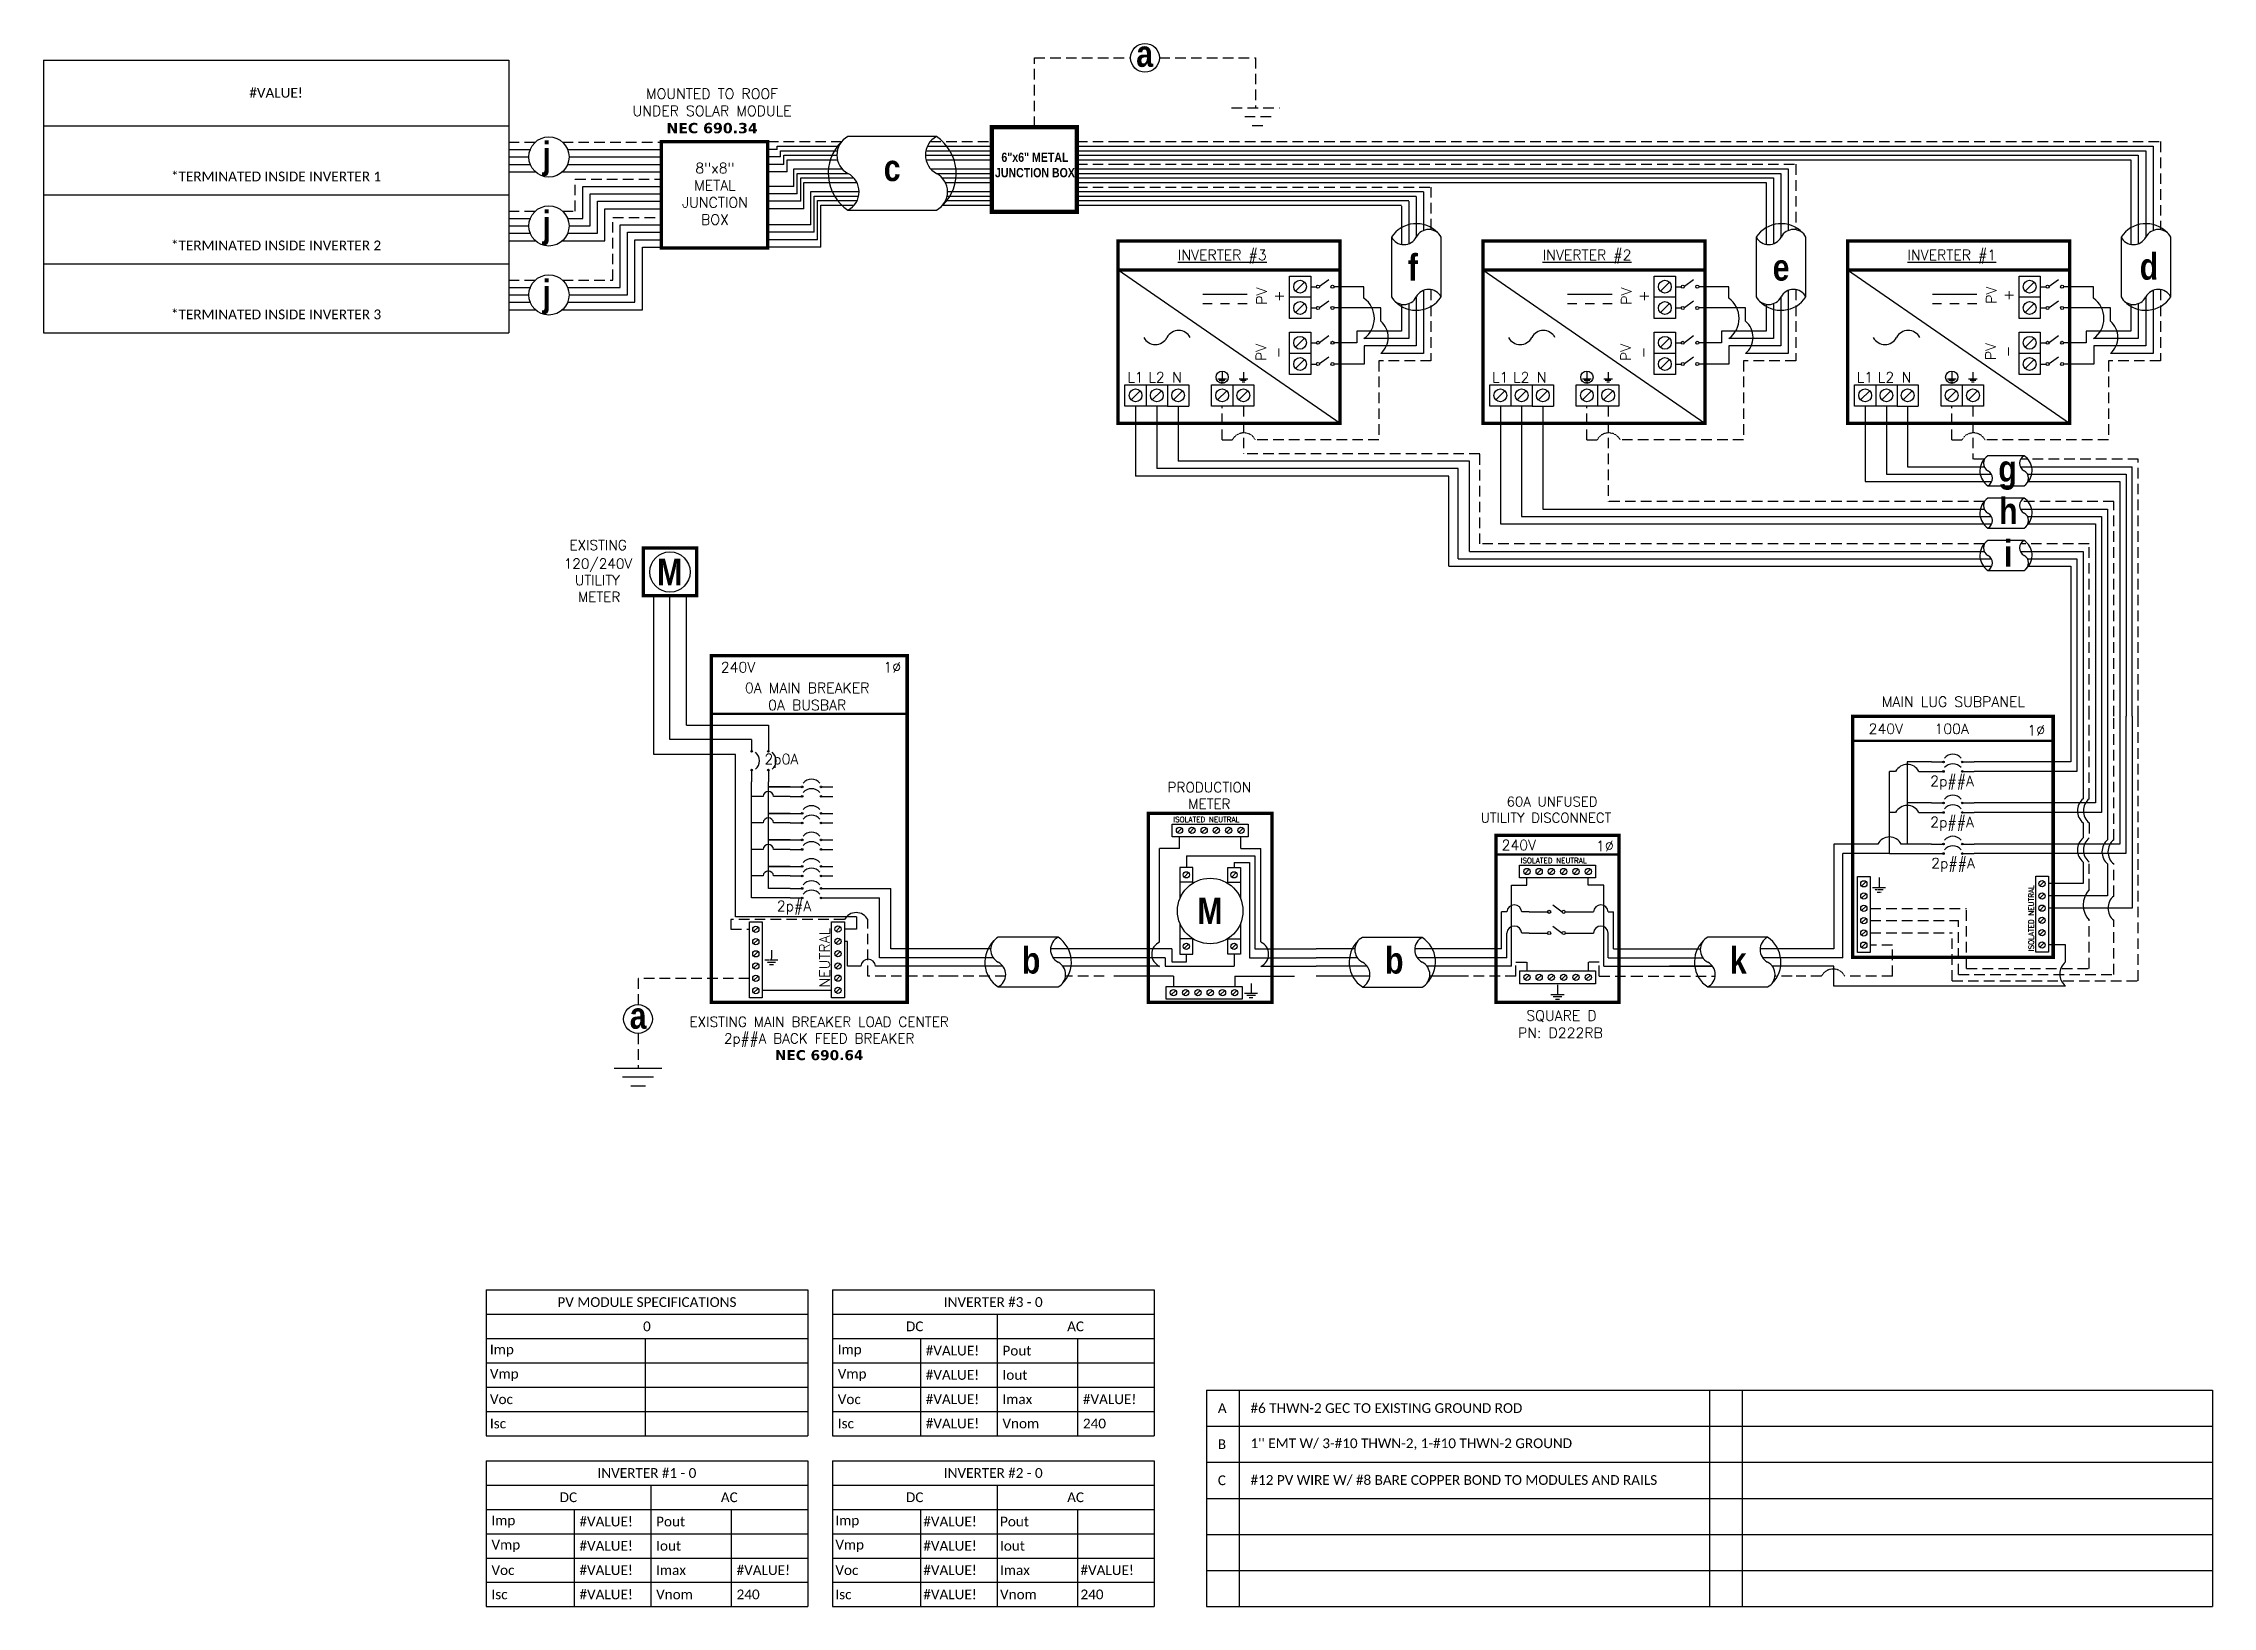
# Model space of a CAD drawing. Header units: feet. Extents: x 9649 to 10419, y 20866 to 21420.
import ezdxf

# ---------------------------------------------------------------- set-up
doc = ezdxf.new("R2010")
doc.units = ezdxf.units.FT
doc.header["$MEASUREMENT"] = 0
doc.linetypes.add('HIDDEN', pattern=[0.375, 0.25, -0.125])
for name, color, linetype in [('ONE LINE BLOCKS', 7, 'Continuous'), ('TABLES', 7, 'Continuous'), ('TEXT', 7, 'Continuous'), ('Z - TITLEBLOCK TXT', 7, 'Continuous')]:
    doc.layers.add(name, color=color, linetype=linetype)
doc.styles.add('ONE LINE TXT', font='techb___.ttf')
doc.styles.get("Standard").update_dxf_attribs({"font": 'simplex.shx'})

msp = doc.modelspace()

# ---------------------------------------------------------------- texts
at = {"layer": 'ONE LINE BLOCKS', "color": 1, "linetype": 'Continuous', "insert": (10000.91, 21381.39), "char_height": 3.2756, "width": 28.3929, "attachment_point": 2, "style": 'ONE LINE TXT'}
msp.add_mtext('6"x6" METAL JUNCTION BOX  ', dxfattribs=at)
at = {"layer": 'TABLES', "color": 1, "linetype": 'Continuous'}
for s, p in [('%%UINVERTER #3', (10051.63, 21343.26)), ('%%UINVERTER #2', (10181.06, 21343.26)), ('%%UINVERTER #1', (10310.49, 21343.26))]:
    msp.add_text(s, height=3.6576, dxfattribs=at).set_placement(p)
at = {"layer": 'TEXT', "color": 1, "attachment_point": 5}
for s, width, gutter_width, insert, char_height in [(' \\PMOUNTED TO ROOF \\PUNDER SOLAR MODULE\\P{\\fVerdana|b1|i0|c0|p34;NEC 690.34}', 71.6407, 7.17, (9886.35, 21399.21), 3.6576), ('8"x8" METAL JUNCTION BOX ', 0.4767, 7.17, (9887.38, 21366.77), 3.6576), ('L1', 0.1481, 0.75, (10036.58, 21301.69), 3.658), ('L2', 0.1481, 0.75, (10044.04, 21301.72), 3.658), ('N', 0.1481, 0.75, (10051.29, 21301.66), 3.66), ('L1', 0.1481, 0.75, (10166.01, 21301.69), 3.658), ('L2', 0.1481, 0.75, (10173.47, 21301.72), 3.658), ('N', 0.1481, 0.75, (10180.72, 21301.66), 3.66), ('L1', 0.1481, 0.75, (10295.44, 21301.69), 3.658), ('L2', 0.1481, 0.75, (10302.9, 21301.72), 3.658), ('N', 0.1481, 0.75, (10310.15, 21301.66), 3.66)]:
    msp.add_mtext_dynamic_manual_height_columns(s, width=width, gutter_width=gutter_width, heights=[0], dxfattribs=dict(at, insert=insert, char_height=char_height))
at = {"layer": 'TEXT', "color": 1, "char_height": 3.658, "attachment_point": 5, "rotation": 90}
for s, width, insert in [('PV +', 2.8378, (10084.4, 21330.48)), ('PV +', 2.8378, (10213.83, 21330.48)), ('PV +', 2.8378, (10343.26, 21330.82)), ('PV -', 2.8013, (10084.18, 21310.5)), ('PV -', 2.8013, (10213.61, 21310.5)), ('PV -', 2.8013, (10343.04, 21310.84))]:
    msp.add_mtext_dynamic_manual_height_columns(s, width=width, gutter_width=0.75, heights=[0], dxfattribs=dict(at, insert=insert))
at = {"layer": 'Z - TITLEBLOCK TXT', "color": 1, "linetype": 'Continuous', "char_height": 9.3833, "attachment_point": 1, "style": 'ONE LINE TXT'}
for s, insert in [('{\\W1;\\C256;a}', (10036.85, 21421.22)), ('{\\W1;\\C256;j}', (9826.16, 21385.25)), ('{\\W1;\\C256;c}', (9947.25, 21380.67)), ('{\\W1;\\C256;j}', (9826.16, 21360.78)), ('{\\W1;\\C256;f}', (10133.23, 21345.38)), ('{\\W1;\\C256;d}', (10392.92, 21345.72)), ('{\\W1;\\C256;j}', (9826.16, 21336.31)), ('{\\W1;\\C256;e}', (10262.67, 21345.38)), ('{\\W1;\\C256;g}', (10342.76, 21274)), ('{\\W1;\\C256;h}', (10343.01, 21258.98)), ('{\\W1;\\C256;i}', (10344.73, 21243.95)), ('{\\W1;\\C256;b}', (9996.27, 21099.55)), ('{\\W1;\\C256;b}', (10125.13, 21099.55)), ('{\\W1;\\C256;k}', (10247.47, 21099.55))]:
    msp.add_mtext_dynamic_manual_height_columns(s, width=0.1385, gutter_width=2.13, heights=[0], dxfattribs=dict(at, insert=insert))

# ---------------------------------------------------------------- blocks, each defined once
blk = doc.blocks.new('*T12')
at = {"layer": 'Z - TITLEBLOCK TXT', "color": 0, "lineweight": -2, "transparency": 16777216}
for p, q in [((0, 0), (165.11, 0)), ((0, 0), (0, -96.74)), ((165.11, 0), (165.11, -96.74)), ((0, -23.32), (165.11, -23.32)), ((0, -47.8), (165.11, -47.8)), ((0, -72.27), (165.11, -72.27)), ((0, -96.74), (165.11, -96.74))]:
    blk.add_line(p, q, dxfattribs=at)
at = {"layer": 'Z - TITLEBLOCK TXT', "color": 0, "linetype": 'Continuous', "transparency": 16777216, "char_height": 3.4544, "width": 156.9097, "attachment_point": 5}
for s, insert in [('{\\fCalibri|b0|i0|c0;#VALUE!', (82.56, -11.66)), ('{\\fCalibri|b0|i0|c0;^J^J*TERMINATED INSIDE INVERTER 1', (82.56, -35.56)), ('{\\fCalibri|b0|i0|c0;^J^J*TERMINATED INSIDE INVERTER 2', (82.56, -60.03)), ('{\\fCalibri|b0|i0|c0;^J^J*TERMINATED INSIDE INVERTER 3', (82.56, -84.5))]:
    blk.add_mtext(s, dxfattribs=dict(at, insert=insert))
blk = doc.blocks.new('*U9')
at = {"layer": 'ONE LINE BLOCKS', "linetype": 'Continuous'}
h = blk.add_hatch(color=1, dxfattribs=at)
h.dxf.hatch_style = 1
edge = h.paths.add_edge_path()
edge.add_arc((52.27, 75.95), 0.291, 0, 360)
h = blk.add_hatch(color=1, dxfattribs=at)
h.dxf.hatch_style = 1
edge = h.paths.add_edge_path()
edge.add_arc((52.27, 72.57), 0.291, 0, 360)
h = blk.add_hatch(color=1, dxfattribs=at)
h.dxf.hatch_style = 1
edge = h.paths.add_edge_path()
edge.add_arc((58.94, 75.95), 0.291, 0, 360)
h = blk.add_hatch(color=1, dxfattribs=at)
h.dxf.hatch_style = 1
edge = h.paths.add_edge_path()
edge.add_arc((58.94, 72.57), 0.291, 0, 360)
h = blk.add_hatch(color=1, dxfattribs=at)
h.dxf.hatch_style = 1
edge = h.paths.add_edge_path()
edge.add_arc((52.27, 61.39), 0.291, 0, 360)
h = blk.add_hatch(color=1, dxfattribs=at)
h.dxf.hatch_style = 1
edge = h.paths.add_edge_path()
edge.add_arc((58.94, 61.39), 0.291, 0, 360)
h = blk.add_hatch(color=1, dxfattribs=at)
h.dxf.hatch_style = 1
edge = h.paths.add_edge_path()
edge.add_arc((52.27, 58.01), 0.291, 0, 360)
h = blk.add_hatch(color=1, dxfattribs=at)
h.dxf.hatch_style = 1
edge = h.paths.add_edge_path()
edge.add_arc((58.94, 58.01), 0.291, 0, 360)
h = blk.add_hatch(color=1, dxfattribs=at)
h.dxf.hatch_style = 1
edge = h.paths.add_edge_path()
edge.add_arc((52.27, 46.83), 0.291, 0, 360)
h = blk.add_hatch(color=1, dxfattribs=at)
h.dxf.hatch_style = 1
edge = h.paths.add_edge_path()
edge.add_arc((58.94, 46.83), 0.291, 0, 360)
h = blk.add_hatch(color=1, dxfattribs=at)
h.dxf.hatch_style = 1
edge = h.paths.add_edge_path()
edge.add_arc((52.27, 43.45), 0.291, 0, 360)
h = blk.add_hatch(color=1, dxfattribs=at)
h.dxf.hatch_style = 1
edge = h.paths.add_edge_path()
edge.add_arc((58.94, 43.45), 0.291, 0, 360)
at = {"color": 7, "linetype": 'Continuous'}
for p, q in [((97.46, 92.13), (97.46, 75.95)), ((106.16, 92.13), (106.16, 61.39)), ((114.86, 92.13), (114.86, 46.83)), ((48.07, 75.95), (39.41, 75.95)), ((39.41, 75.95), (39.41, 61.39)), ((97.46, 75.95), (63.14, 75.95)), ((48.07, 61.39), (39.41, 61.39)), ((39.41, 61.39), (39.41, 46.83)), ((106.16, 61.39), (63.14, 61.39)), ((29, 46.83), (13.32, 46.83)), ((13.32, 46.83), (13.32, 9.66)), ((48.07, 46.83), (37.24, 46.83)), ((114.86, 46.83), (63.14, 46.83)), ((13.32, 9.66), (0, 9.66))]:
    blk.add_line(p, q, dxfattribs=at)
at = {"color": 10, "linetype": 'Continuous'}
for p, q in [((99.63, 92.13), (99.63, 72.57)), ((108.33, 92.13), (108.33, 58.01)), ((117.03, 92.13), (117.03, 43.45)), ((33.12, 58.01), (33.12, 72.57)), ((35.29, 72.57), (33.12, 72.57)), ((43.53, 72.57), (48.07, 72.57)), ((99.63, 72.57), (63.14, 72.57)), ((33.12, 43.45), (33.12, 58.01)), ((35.29, 58.01), (33.12, 58.01)), ((43.53, 58.01), (48.07, 58.01)), ((108.33, 58.01), (63.14, 58.01)), ((33.12, 43.45), (16.61, 43.45)), ((16.61, 6.49), (16.61, 43.45)), ((33.12, 43.45), (48.07, 43.45)), ((117.03, 43.45), (63.14, 43.45)), ((16.61, 6.49), (0, 6.49))]:
    blk.add_line(p, q, dxfattribs=at)
at = {"color": 253, "linetype": 'Continuous'}
for p, q in [((101.81, 92.13), (101.81, 62.88)), ((110.51, 92.13), (110.51, 48.32)), ((119.21, 92.13), (119.21, 24.07)), ((101.81, 54.32), (101.81, 48.99)), ((101.81, 40.44), (101.81, 32.77)), ((110.51, 39.76), (110.51, 28.42)), ((101.81, 32.77), (89.53, 32.77)), ((110.51, 28.42), (89.53, 28.42)), ((119.21, 24.07), (89.53, 24.07)), ((95.54, 11.02), (89.53, 11.02)), ((95.54, 5), (95.54, 11.02)), ((13.32, 3.45), (0, 3.45)), ((13.32, -3.56), (13.32, 3.45)), ((95.54, -3.56), (13.32, -3.56))]:
    blk.add_line(p, q, dxfattribs=at)
at = {"color": 10, "linetype": 'Continuous'}
for centre in [(39.41, 70.41), (39.41, 55.85)]:
    blk.add_arc(centre, 4.65, 27.66392, 152.33608, dxfattribs=at)
at = {"color": 253, "linetype": 'Continuous'}
for centre in [(105.39, 58.6), (105.39, 44.71), (114.09, 44.04), (99.12, 0.72)]:
    blk.add_arc(centre, 5.58, 129.92155, 230.07845, dxfattribs=at)
at = {"color": 7, "linetype": 'Continuous'}
blk.add_arc((33.12, 44.67), 4.65, 27.66392, 152.33608, dxfattribs=at)
at = {"layer": 'ONE LINE BLOCKS', "lineweight": 50}
blk.add_line((20.02, 83.43), (91.19, 83.43), dxfattribs=at)
at = {"layer": 'ONE LINE BLOCKS', "lineweight": 50, "const_width": 1.19}
blk.add_lwpolyline([(20.02, 6.67), (20.02, 92.13), (91.19, 92.13), (91.19, 6.67)], close=True, dxfattribs=at)
at = {"layer": 'TEXT', "color": 92, "linetype": 'HIDDEN', "ltscale": 15}
for p, q in [((103.98, 62.88), (103.98, 92.13)), ((112.68, 48.32), (112.68, 92.13)), ((121.38, -1.65), (121.38, 92.13)), ((103.98, 54.32), (103.98, 48.99)), ((103.98, 30.67), (103.98, 39.76)), ((112.68, 28.34), (112.68, 39.76)), ((26.29, 24), (60.5, 24)), ((60.5, 2.72), (60.5, 24)), ((26.29, 19.65), (57.58, 19.65)), ((57.58, 0.54), (57.58, 19.65)), ((103.98, 2.72), (103.98, 19.79)), ((112.68, 0.54), (112.68, 19.79)), ((26.29, 15.3), (55.38, 15.3)), ((34.13, 10.94), (26.29, 10.94)), ((34.13, 0), (34.13, 10.94)), ((55.38, -1.65), (55.38, 15.3)), ((9.01, 0), (0, 0)), ((34.13, 0), (17.25, 0)), ((57.58, 0.54), (112.68, 0.54)), ((60.5, 2.72), (103.98, 2.72)), ((55.38, -1.65), (121.38, -1.65))]:
    blk.add_line(p, q, dxfattribs=at)
at = {"layer": 'TEXT', "color": 92, "linetype": 'HIDDEN', "flags": 128}
for points in [[(27.06, 31.42), (31.74, 31.42)], [(29.4, 34.92), (29.4, 31.42)], [(30.93, 30.55), (27.87, 30.55)], [(30.12, 29.68), (28.68, 29.68)]]:
    blk.add_lwpolyline(points, dxfattribs=at)
at = {"layer": 'TEXT', "color": 92, "linetype": 'Continuous', "ltscale": 4}
for centre, radius, start, end in [((107.45, 58.6), 5.51, 129.05896, 230.94104), ((107.45, 44.71), 5.51, 129.05896, 230.94104), ((116.15, 44.04), 5.51, 129.05896, 230.94104), ((109.89, 25.23), 8.03, 137.37784, 222.62216), ((116.15, 24.07), 5.51, 129.05896, 230.94104)]:
    blk.add_arc(centre, radius, start, end, dxfattribs=at)
at = {"layer": 'TEXT', "color": 92, "linetype": 'HIDDEN', "ltscale": 0.3}
blk.add_arc((13.13, -2.16), 4.65, 27.66392, 152.33608, dxfattribs=at)
at = {"layer": 'Z - TITLEBLOCK TXT', "color": 1, "linetype": 'Continuous'}
for p, q in [((21.75, 8.35), (21.75, 35.29)), ((21.75, 35.29), (26.29, 35.29)), ((26.29, 35.29), (26.29, 8.35)), ((84.99, 8.42), (84.99, 35.37)), ((84.99, 35.37), (89.53, 35.37)), ((89.53, 35.37), (89.53, 8.42)), ((26.29, 8.35), (21.75, 8.35)), ((89.53, 8.42), (84.99, 8.42))]:
    blk.add_line(p, q, dxfattribs=at)
at = {"layer": 'Z - TITLEBLOCK TXT', "color": 4, "linetype": 'Continuous'}
for p, q in [((24.81, 33.48), (23.24, 31.91)), ((88.04, 33.56), (86.47, 31.98)), ((24.81, 29.13), (23.24, 27.56)), ((24.81, 24.78), (23.24, 23.21)), ((88.04, 29.2), (86.47, 27.63)), ((88.04, 24.85), (86.47, 23.28)), ((24.81, 20.43), (23.24, 18.86)), ((24.81, 16.08), (23.24, 14.51)), ((88.04, 20.5), (86.47, 18.93)), ((88.04, 16.15), (86.47, 14.58)), ((24.81, 11.73), (23.24, 10.16)), ((88.04, 11.8), (86.47, 10.23))]:
    blk.add_line(p, q, dxfattribs=at)
at = {"layer": 'Z - TITLEBLOCK TXT', "color": 1, "linetype": 'Continuous', "flags": 128}
for points in [[(48.07, 75.95), (52.27, 75.95)], [(48.07, 75.95), (52.27, 75.95)], [(48.07, 72.57), (52.27, 72.57)], [(48.07, 72.57), (52.27, 72.57)], [(58.94, 75.95), (63.14, 75.95)], [(58.94, 72.57), (63.14, 72.57)], [(48.07, 61.39), (52.27, 61.39)], [(48.07, 61.39), (52.27, 61.39)], [(48.07, 58.01), (52.27, 58.01)], [(48.07, 58.01), (52.27, 58.01)], [(58.94, 61.39), (63.14, 61.39)], [(58.94, 58.01), (63.14, 58.01)], [(48.07, 46.83), (52.27, 46.83)], [(48.07, 46.83), (52.27, 46.83)], [(58.94, 46.83), (63.14, 46.83)], [(48.07, 43.45), (52.27, 43.45)], [(48.07, 43.45), (52.27, 43.45)], [(58.94, 43.45), (63.14, 43.45)]]:
    blk.add_lwpolyline(points, dxfattribs=at)
at = {"layer": 'Z - TITLEBLOCK TXT', "color": 1, "linetype": 'Continuous'}
for centre in [(52.27, 75.95), (52.27, 72.57), (58.94, 75.95), (58.94, 72.57), (52.27, 61.39), (58.94, 61.39), (52.27, 58.01), (58.94, 58.01), (52.27, 46.83), (58.94, 46.83), (52.27, 43.45), (58.94, 43.45)]:
    blk.add_circle(centre, 0.291, dxfattribs=at)
at = {"layer": 'Z - TITLEBLOCK TXT', "color": 4, "linetype": 'Continuous'}
for centre in [(24.02, 32.7), (87.26, 32.77), (24.02, 28.35), (24.02, 24), (87.26, 28.42), (87.26, 24.07), (24.02, 19.65), (24.02, 15.3), (87.26, 19.72), (87.26, 15.37), (24.02, 10.94), (87.26, 11.02)]:
    blk.add_circle(centre, 1.11, dxfattribs=at)
at = {"layer": 'Z - TITLEBLOCK TXT', "color": 1, "linetype": 'Continuous'}
for centre in [(55.6, 74.75), (55.6, 71.37), (55.6, 60.19), (55.6, 56.81), (55.6, 45.63), (55.6, 42.25)]:
    blk.add_arc(centre, 3.93, 40.3392, 139.6608, dxfattribs=at)
at = {"layer": 'TABLES', "color": 1, "linetype": 'Continuous'}
for p in [(47.57, 67.33), (47.57, 52.77), (47.91, 38.21)]:
    blk.add_text('2p##A', height=3.658, dxfattribs=at).set_placement(p)
at = {"layer": 'TABLES', "color": 4, "linetype": 'Continuous'}
blk.add_text('ISOLATED NEUTRAL', height=1.8743, rotation=90, dxfattribs=at).set_placement((84.33, 8.78))
at = {"layer": 'TEXT', "color": 1, "attachment_point": 5}
for s, width, gutter_width, insert, char_height in [('MAIN LUG SUBPANEL ', 62.3984, 7.17, (55.8, 97.31), 3.6576), ('240V', 0.1481, 0.75, (31.81, 87.69), 3.658), ('100A', 0.1481, 0.75, (55.19, 87.69), 3.658), ('1∅', 0.1481, 0.75, (85.17, 87.17), 3.658)]:
    blk.add_mtext_dynamic_manual_height_columns(s, width=width, gutter_width=gutter_width, heights=[0], dxfattribs=dict(at, insert=insert, char_height=char_height))
blk = doc.blocks.new('M_METER PAN')
at = {"color": 253, "linetype": 'Continuous'}
for p, q in [((4.73, 8.02), (4.73, 8.75)), ((8.59, 8.02), (8.59, 8.75)), ((4.73, 8.02), (3.48, 8.02)), ((3.48, 2.14), (3.48, 8.02)), ((8.59, 8.02), (9.84, 8.02)), ((9.84, 2.14), (9.84, 8.02)), ((3.48, 0.61), (0, 0.61)), ((9.84, 0.61), (13.32, 0.61))]:
    blk.add_line(p, q, dxfattribs=at)
at = {"color": 7, "linetype": 'Continuous'}
for p, q in [((5.16, 7.56), (5.16, 6.82)), ((5.16, 7.56), (9.47, 7.56)), ((9.47, 7.56), (9.47, 1.71)), ((4.25, 1.71), (0, 1.71)), ((4.25, 1.71), (4.25, 0.9)), ((5.16, 0.9), (5.16, 1.37)), ((9.47, 1.71), (13.32, 1.71)), ((4.25, 0.9), (5.16, 0.9))]:
    blk.add_line(p, q, dxfattribs=at)
at = {"color": 10, "linetype": 'Continuous'}
for p, q in [((8.16, 7.14), (8.16, 6.82)), ((8.16, 7.14), (9.12, 7.14)), ((9.12, 7.14), (9.12, 1.15)), ((8.16, 1.37), (8.16, 0.61)), ((3.83, 1.15), (0, 1.15)), ((3.83, 1.15), (3.83, 0.61)), ((3.83, 0.61), (8.16, 0.61)), ((9.12, 1.15), (13.32, 1.15))]:
    blk.add_line(p, q, dxfattribs=at)
at = {"color": 1, "linetype": 'Continuous'}
for p, q in [((5.57, 5.9), (4.76, 5.9)), ((7.76, 5.9), (8.56, 5.9)), ((5.57, 2.33), (4.76, 2.33)), ((7.76, 2.33), (8.56, 2.33))]:
    blk.add_line(p, q, dxfattribs=at)
at = {"color": 253, "linetype": 'Continuous'}
for centre, start, end in [((3.82, 1.37), 113.9997, 246.0003), ((9.5, 1.37), 293.9997, 66.0003)]:
    blk.add_arc(centre, 0.835, start, end, dxfattribs=at)
at = {"layer": 'ONE LINE BLOCKS', "lineweight": 50, "const_width": 0.21}
blk.add_lwpolyline([(2.77, -1.65), (2.77, 10.22), (10.55, 10.22), (10.55, -1.65)], close=True, dxfattribs=at)
at = {"layer": 'TEXT', "color": 92, "linetype": 'HIDDEN', "ltscale": 15}
for p, q in [((4.35, 0), (0, 0)), ((4.35, 0), (4.35, -0.65)), ((8.2, 0), (8.2, -0.65)), ((8.2, 0), (13.32, 0))]:
    blk.add_line(p, q, dxfattribs=at)
at = {"layer": 'TEXT', "color": 92, "linetype": 'Continuous', "flags": 128}
for points in [[(8.81, -1.08), (9.64, -1.08)], [(9.5, -1.23), (8.96, -1.23)], [(9.23, -0.46), (9.23, -1.08)], [(9.35, -1.38), (9.1, -1.38)]]:
    blk.add_lwpolyline(points, dxfattribs=at)
at = {"layer": 'TEXT', "linetype": 'Continuous'}
blk.add_circle((6.66, 4.09), 2.06, dxfattribs=at)
at = {"layer": 'Z - TITLEBLOCK TXT', "color": 1, "linetype": 'Continuous'}
for p, q in [((4.27, 8.75), (4.27, 9.55)), ((4.27, 9.55), (9.05, 9.55)), ((9.05, 9.55), (9.05, 8.75)), ((9.05, 8.75), (4.27, 8.75)), ((4.76, 6.82), (4.76, 4.89)), ((5.57, 6.82), (4.76, 6.82)), ((5.57, 5.84), (5.57, 6.82)), ((7.76, 5.84), (7.76, 6.82)), ((7.76, 6.82), (8.56, 6.82)), ((8.56, 6.82), (8.56, 4.89)), ((4.76, 3.3), (4.76, 1.37)), ((8.56, 3.3), (8.56, 1.37)), ((4.76, 1.37), (5.57, 1.37)), ((5.57, 1.37), (5.57, 2.35)), ((7.76, 1.37), (7.76, 2.35)), ((8.56, 1.37), (7.76, 1.37)), ((3.89, -1.45), (3.89, -0.65)), ((3.89, -0.65), (8.66, -0.65)), ((8.66, -0.65), (8.66, -1.45)), ((8.66, -1.45), (3.89, -1.45))]:
    blk.add_line(p, q, dxfattribs=at)
at = {"layer": 'Z - TITLEBLOCK TXT', "color": 4, "linetype": 'Continuous'}
for p, q in [((4.87, 9.29), (4.6, 9.01)), ((5.64, 9.29), (5.37, 9.01)), ((6.42, 9.29), (6.14, 9.01)), ((7.19, 9.29), (6.91, 9.01)), ((7.96, 9.29), (7.68, 9.01)), ((8.73, 9.29), (8.45, 9.01)), ((5.3, 6.5), (5.02, 6.22)), ((8.3, 6.5), (8.02, 6.22)), ((5.3, 2.01), (5.02, 1.73)), ((8.3, 2.01), (8.02, 1.73)), ((4.49, -0.91), (4.21, -1.19)), ((5.26, -0.91), (4.98, -1.19)), ((6.03, -0.91), (5.75, -1.19)), ((6.8, -0.91), (6.52, -1.19)), ((7.57, -0.91), (7.29, -1.19)), ((8.34, -0.91), (8.06, -1.19))]:
    blk.add_line(p, q, dxfattribs=at)
for centre in [(4.73, 9.15), (5.51, 9.15), (6.28, 9.15), (7.05, 9.15), (7.82, 9.15), (8.59, 9.15), (5.16, 6.36), (8.16, 6.36), (5.16, 1.87), (8.16, 1.87), (4.35, -1.05), (5.12, -1.05), (5.89, -1.05), (6.66, -1.05), (7.43, -1.05), (8.2, -1.05)]:
    blk.add_circle(centre, 0.197, dxfattribs=at)
at = {"layer": 'TABLES', "color": 4, "linetype": 'Continuous'}
blk.add_text('ISOLATED NEUTRAL', height=0.3321, dxfattribs=at).set_placement((4.34, 9.67))
at = {"layer": 'TEXT', "color": 1, "insert": (6.61, 11.34), "char_height": 0.6278, "attachment_point": 5}
blk.add_mtext_dynamic_manual_height_columns('PRODUCTION METER', width=1.3203, gutter_width=7.17, heights=[0], dxfattribs=at)
at = {"layer": 'Z - TITLEBLOCK TXT', "color": 253, "linetype": 'Continuous', "style": 'ONE LINE TXT'}
blk.add_text('M', height=1.66, dxfattribs=at).set_placement((5.85, 3.26))
blk = doc.blocks.new('*U8')
at = {"color": 0}
blk.add_blockref('M_METER PAN', (0, 0), dxfattribs=at)
blk = doc.blocks.new('*U7')
at = {"color": 7, "linetype": 'Continuous'}
for p, q in [((2.44, 1.71), (0, 1.71)), ((6.67, 2.43), (2.91, 2.43)), ((9.57, 1.71), (6.2, 1.71)), ((2.91, -0.69), (6.67, -0.69))]:
    blk.add_line(p, q, dxfattribs=at)
at = {"color": 10, "linetype": 'Continuous'}
for p, q in [((2.59, 1.15), (0, 1.15)), ((9.57, 1.15), (6.35, 1.15))]:
    blk.add_line(p, q, dxfattribs=at)
at = {"color": 253, "linetype": 'Continuous'}
for p, q in [((3.21, 0.61), (0, 0.61)), ((9.57, 0.61), (6.97, 0.61))]:
    blk.add_line(p, q, dxfattribs=at)
at = {"color": 7, "linetype": 'Continuous'}
for centre, start, end in [((3.94, 0.87), 133.9732, 236.4265), ((5.63, 0.87), 313.9732, 56.4265)]:
    blk.add_arc(centre, 1.87, start, end, dxfattribs=at)
at = {"layer": 'TEXT', "color": 92, "linetype": 'HIDDEN', "ltscale": 15}
for p, q in [((3.37, 0), (0, 0)), ((9.57, 0), (7.14, 0))]:
    blk.add_line(p, q, dxfattribs=at)
at = {"layer": 'Z - TITLEBLOCK TXT', "linetype": 'Continuous'}
for centre, start, end in [((3.31, 1.65), 117.6639, 242.3361), ((7.08, 1.65), 117.6639, 242.3361), ((2.5, 0.09), 297.6639, 62.3361), ((6.26, 0.09), 297.6639, 62.3361)]:
    blk.add_arc(centre, 0.882, start, end, dxfattribs=at)
blk = doc.blocks.new('*T13')
at = {"layer": 'Z - TITLEBLOCK TXT', "color": 0, "lineweight": -2, "transparency": 16777216}
for p, q in [((0, 0), (114.19, 0)), ((0, 0), (0, -51.7)), ((114.19, 0), (114.19, -51.7)), ((0, -8.62), (114.19, -8.62)), ((58.43, -8.62), (58.43, -51.7)), ((0, -17.23), (114.19, -17.23)), ((31.22, -17.23), (31.22, -51.7)), ((86.98, -17.23), (86.98, -51.7)), ((0, -25.85), (114.19, -25.85)), ((0, -34.47), (114.19, -34.47)), ((0, -43.08), (114.19, -43.08)), ((0, -51.7), (114.19, -51.7))]:
    blk.add_line(p, q, dxfattribs=at)
at = {"layer": 'Z - TITLEBLOCK TXT', "color": 0, "linetype": 'Continuous', "transparency": 16777216, "char_height": 3.4544}
for s, insert, width, attachment_point in [('{\\fCalibri|b0|i0|c0;INVERTER #1 - 0', (57.09, -4.31), 110.3293, 5), ('{\\fCalibri|b0|i0|c0;DC', (29.22, -12.93), 54.5755, 5), ('{\\fCalibri|b0|i0|c0;AC', (86.31, -12.93), 51.8976, 5), ('{\\fCalibri|b0|i0|c0;Imp', (1.93, -21.54), 27.3681, 4), ('{\\fCalibri|b0|i0|c0;#VALUE!', (33.15, -21.54), 23.3513, 4), ('{\\fCalibri|b0|i0|c0;Pout', (60.36, -21.54), 24.6902, 4), ('{\\fCalibri|b0|i0|c0;', (88.91, -21.54), 23.3513, 4), ('{\\fCalibri|b0|i0|c0;Vmp', (1.93, -30.16), 27.3681, 4), ('{\\fCalibri|b0|i0|c0;#VALUE!', (33.15, -30.16), 23.3513, 4), ('{\\fCalibri|b0|i0|c0;Iout', (60.36, -30.16), 24.6902, 4), ('{\\fCalibri|b0|i0|c0;', (88.91, -30.16), 23.3513, 4), ('{\\fCalibri|b0|i0|c0;Voc', (1.93, -38.78), 27.3681, 4), ('{\\fCalibri|b0|i0|c0;#VALUE!', (33.15, -38.78), 23.3513, 4), ('{\\fCalibri|b0|i0|c0;Imax', (60.36, -38.78), 24.6902, 4), ('{\\fCalibri|b0|i0|c0;#VALUE!', (88.91, -38.78), 23.3513, 4), ('{\\fCalibri|b0|i0|c0;Isc', (1.93, -47.39), 27.3681, 4), ('{\\fCalibri|b0|i0|c0;#VALUE!', (33.15, -47.39), 23.3513, 4), ('{\\fCalibri|b0|i0|c0;Vnom', (60.36, -47.39), 24.6902, 4), ('{\\fCalibri|b0|i0|c0;240', (88.91, -47.39), 23.3513, 4)]:
    blk.add_mtext(s, dxfattribs=dict(at, insert=insert, width=width, attachment_point=attachment_point))
blk = doc.blocks.new('*T14')
at = {"layer": 'Z - TITLEBLOCK TXT', "color": 0, "lineweight": -2, "transparency": 16777216}
for p, q in [((0, 0), (114.19, 0)), ((0, 0), (0, -51.7)), ((114.19, 0), (114.19, -51.7)), ((0, -8.62), (114.19, -8.62)), ((58.43, -8.62), (58.43, -51.7)), ((0, -17.23), (114.19, -17.23)), ((31.22, -17.23), (31.22, -51.7)), ((86.98, -17.23), (86.98, -51.7)), ((0, -25.85), (114.19, -25.85)), ((0, -34.47), (114.19, -34.47)), ((0, -43.08), (114.19, -43.08)), ((0, -51.7), (114.19, -51.7))]:
    blk.add_line(p, q, dxfattribs=at)
at = {"layer": 'Z - TITLEBLOCK TXT', "color": 0, "linetype": 'Continuous', "transparency": 16777216, "char_height": 3.4544}
for s, insert, width, attachment_point in [('{\\fCalibri|b0|i0|c0;INVERTER #2 - 0', (57.09, -4.31), 112.0547, 5), ('{\\fCalibri|b0|i0|c0;DC', (29.22, -12.93), 56.3009, 5), ('{\\fCalibri|b0|i0|c0;AC', (86.31, -12.93), 53.623, 5), ('{\\fCalibri|b0|i0|c0;Imp', (1.07, -21.54), 29.0935, 4), ('{\\fCalibri|b0|i0|c0;#VALUE!', (32.29, -21.54), 25.0767, 4), ('{\\fCalibri|b0|i0|c0;Pout', (59.5, -21.54), 26.4156, 4), ('{\\fCalibri|b0|i0|c0;', (88.04, -21.54), 25.0767, 4), ('{\\fCalibri|b0|i0|c0;Vmp', (1.07, -30.16), 29.0935, 4), ('{\\fCalibri|b0|i0|c0;#VALUE!', (32.29, -30.16), 25.0767, 4), ('{\\fCalibri|b0|i0|c0;Iout', (59.5, -30.16), 26.4156, 4), ('{\\fCalibri|b0|i0|c0;', (88.04, -30.16), 25.0767, 4), ('{\\fCalibri|b0|i0|c0;Voc', (1.07, -38.78), 29.0935, 4), ('{\\fCalibri|b0|i0|c0;#VALUE!', (32.29, -38.78), 25.0767, 4), ('{\\fCalibri|b0|i0|c0;Imax', (59.5, -38.78), 26.4156, 4), ('{\\fCalibri|b0|i0|c0;#VALUE!', (88.04, -38.78), 25.0767, 4), ('{\\fCalibri|b0|i0|c0;Isc', (1.07, -47.39), 29.0935, 4), ('{\\fCalibri|b0|i0|c0;#VALUE!', (32.29, -47.39), 25.0767, 4), ('{\\fCalibri|b0|i0|c0;Vnom', (59.5, -47.39), 26.4156, 4), ('{\\fCalibri|b0|i0|c0;240', (88.04, -47.39), 25.0767, 4)]:
    blk.add_mtext(s, dxfattribs=dict(at, insert=insert, width=width, attachment_point=attachment_point))
blk = doc.blocks.new('*T15')
at = {"layer": 'Z - TITLEBLOCK TXT', "color": 0, "lineweight": -2, "transparency": 16777216}
for p, q in [((0, 0), (114.19, 0)), ((0, 0), (0, -51.7)), ((114.19, 0), (114.19, -51.7)), ((0, -8.62), (114.19, -8.62)), ((58.43, -8.62), (58.43, -51.7)), ((0, -17.23), (114.19, -17.23)), ((31.22, -17.23), (31.22, -51.7)), ((86.98, -17.23), (86.98, -51.7)), ((0, -25.85), (114.19, -25.85)), ((0, -34.47), (114.19, -34.47)), ((0, -43.08), (114.19, -43.08)), ((0, -51.7), (114.19, -51.7))]:
    blk.add_line(p, q, dxfattribs=at)
at = {"layer": 'Z - TITLEBLOCK TXT', "color": 0, "linetype": 'Continuous', "transparency": 16777216, "char_height": 3.4544}
for s, insert, width, attachment_point in [('{\\fCalibri|b0|i0|c0;INVERTER #3 - 0', (57.09, -4.31), 110.3293, 5), ('{\\fCalibri|b0|i0|c0;DC', (29.22, -12.93), 54.5755, 5), ('{\\fCalibri|b0|i0|c0;AC', (86.31, -12.93), 51.8976, 5), ('{\\fCalibri|b0|i0|c0;Imp', (1.93, -21.54), 27.3681, 4), ('{\\fCalibri|b0|i0|c0;#VALUE!', (33.15, -21.54), 23.3513, 4), ('{\\fCalibri|b0|i0|c0;Pout', (60.36, -21.54), 24.6902, 4), ('{\\fCalibri|b0|i0|c0;', (88.91, -21.54), 23.3513, 4), ('{\\fCalibri|b0|i0|c0;Vmp', (1.93, -30.16), 27.3681, 4), ('{\\fCalibri|b0|i0|c0;#VALUE!', (33.15, -30.16), 23.3513, 4), ('{\\fCalibri|b0|i0|c0;Iout', (60.36, -30.16), 24.6902, 4), ('{\\fCalibri|b0|i0|c0;', (88.91, -30.16), 23.3513, 4), ('{\\fCalibri|b0|i0|c0;Voc', (1.93, -38.78), 27.3681, 4), ('{\\fCalibri|b0|i0|c0;#VALUE!', (33.15, -38.78), 23.3513, 4), ('{\\fCalibri|b0|i0|c0;Imax', (60.36, -38.78), 24.6902, 4), ('{\\fCalibri|b0|i0|c0;#VALUE!', (88.91, -38.78), 23.3513, 4), ('{\\fCalibri|b0|i0|c0;Isc', (1.93, -47.39), 27.3681, 4), ('{\\fCalibri|b0|i0|c0;#VALUE!', (33.15, -47.39), 23.3513, 4), ('{\\fCalibri|b0|i0|c0;Vnom', (60.36, -47.39), 24.6902, 4), ('{\\fCalibri|b0|i0|c0;240', (88.91, -47.39), 23.3513, 4)]:
    blk.add_mtext(s, dxfattribs=dict(at, insert=insert, width=width, attachment_point=attachment_point))
blk = doc.blocks.new('*T16')
at = {"layer": 'Z - TITLEBLOCK TXT', "color": 0, "lineweight": -2, "transparency": 16777216}
for p, q in [((0, 0), (114.19, 0)), ((0, 0), (0, -51.69)), ((114.19, 0), (114.19, -51.69)), ((0, -8.62), (114.19, -8.62)), ((0, -17.23), (114.19, -17.23)), ((56.41, -17.23), (56.41, -51.69)), ((0, -25.85), (114.19, -25.85)), ((0, -34.46), (114.19, -34.46)), ((0, -43.08), (114.19, -43.08)), ((0, -51.69), (114.19, -51.69))]:
    blk.add_line(p, q, dxfattribs=at)
at = {"layer": 'Z - TITLEBLOCK TXT', "color": 0, "linetype": 'Continuous', "transparency": 16777216, "char_height": 3.4544}
for s, insert, width, attachment_point in [('{\\fCalibri|b0|i0|c0;PV MODULE SPECIFICATIONS', (57.09, -4.31), 111.433, 5), ('{\\fCalibri|b0|i0|c0;0', (57.09, -12.92), 111.433, 5), ('{\\fCalibri|b0|i0|c0;Imp', (1.38, -21.54), 53.6551, 4), ('{\\fCalibri|b0|i0|c0;', (57.78, -21.54), 55.0254, 4), ('{\\fCalibri|b0|i0|c0;Vmp', (1.38, -30.15), 53.6551, 4), ('{\\fCalibri|b0|i0|c0;', (57.78, -30.15), 55.0254, 4), ('{\\fCalibri|b0|i0|c0;Voc', (1.38, -38.77), 53.6551, 4), ('{\\fCalibri|b0|i0|c0;Isc', (1.38, -47.39), 53.6551, 4), ('{\\fCalibri|b0|i0|c0;', (57.78, -38.77), 55.0254, 4), ('{\\fCalibri|b0|i0|c0;', (57.78, -47.39), 55.0254, 4)]:
    blk.add_mtext(s, dxfattribs=dict(at, insert=insert, width=width, attachment_point=attachment_point))
blk = doc.blocks.new('*T11')
at = {"linetype": 'ByBlock', "lineweight": -2, "transparency": 16777216}
for p, q in [((0, 0), (357.03, 0)), ((0, 0), (0, -76.8)), ((11.58, 0), (11.58, -76.8)), ((178.51, 0), (178.51, -76.8)), ((190.1, 0), (190.1, -76.8)), ((357.03, 0), (357.03, -76.8)), ((0, -12.8), (357.03, -12.8)), ((0, -25.61), (357.03, -25.61)), ((0, -38.41), (357.03, -38.41)), ((0, -51.22), (357.03, -51.22)), ((0, -64.02), (357.03, -64.02)), ((0, -76.8), (357.03, -76.8))]:
    blk.add_line(p, q, dxfattribs=at)
at = {"color": 0, "linetype": 'Continuous', "transparency": 16777216, "char_height": 3.4544, "attachment_point": 4}
for s, insert, width in [('{\\fCalibri|b0|i0|c0;A', (4.06, -6.4), 3.4544), ('{\\fCalibri|b0|i0|c0;#6 THWN-2 GEC TO EXISTING GROUND ROD', (15.65, -6.4), 158.8026), ('{\\fCalibri|b0|i0|c0;', (182.58, -6.4), 3.4544), ('{\\fCalibri|b0|i0|c0;', (194.16, -6.4), 158.8095), ('{\\fCalibri|b0|i0|c0;B', (4.06, -19.21), 3.4544), ("{\\fCalibri|b0|i0|c0;1'' EMT W/ 3-#10 THWN-2, 1-#10 THWN-2 GROUND", (15.65, -19.21), 158.8026), ('{\\fCalibri|b0|i0|c0;', (182.58, -19.21), 3.4544), ('{\\fCalibri|b0|i0|c0;', (194.16, -19.21), 158.8095), ('{\\fCalibri|b0|i0|c0;C', (4.06, -32.01), 3.4544), ('{\\fCalibri|b0|i0|c0;#12 PV WIRE W/ #8 BARE COPPER BOND TO MODULES AND RAILS', (15.65, -32.01), 158.8026), ('{\\fCalibri|b0|i0|c0;', (182.58, -32.01), 3.4544), ('{\\fCalibri|b0|i0|c0;', (194.16, -32.01), 158.8095), ('{\\fCalibri|b0|i0|c0;', (4.06, -44.82), 3.4544), ('{\\fCalibri|b0|i0|c0;', (15.65, -44.82), 158.8026), ('{\\fCalibri|b0|i0|c0;', (182.58, -44.82), 3.4544), ('{\\fCalibri|b0|i0|c0;', (194.16, -44.82), 158.8095), ('{\\fCalibri|b0|i0|c0;', (4.06, -57.62), 3.4544), ('{\\fCalibri|b0|i0|c0;', (15.65, -57.62), 158.8026), ('{\\fCalibri|b0|i0|c0;', (182.58, -57.62), 3.4544), ('{\\fCalibri|b0|i0|c0;', (194.16, -57.62), 158.8095), ('{\\fCalibri|b0|i0|c0;', (4.06, -70.41), 3.4544), ('{\\fCalibri|b0|i0|c0;', (15.65, -70.41), 158.8026), ('{\\fCalibri|b0|i0|c0;', (182.58, -70.41), 3.4544), ('{\\fCalibri|b0|i0|c0;', (194.16, -70.41), 158.8095)]:
    blk.add_mtext(s, dxfattribs=dict(at, insert=insert, width=width))
blk = doc.blocks.new('*U10')
at = {"layer": 'ONE LINE BLOCKS', "linetype": 'Continuous'}
h = blk.add_hatch(color=1, dxfattribs=at)
h.dxf.hatch_style = 1
edge = h.paths.add_edge_path()
edge.add_arc((-70.09, 79.71), 0.291, 0, 360)
h = blk.add_hatch(color=1, dxfattribs=at)
h.dxf.hatch_style = 1
edge = h.paths.add_edge_path()
edge.add_arc((-64.17, 79.71), 0.291, 0, 360)
h = blk.add_hatch(color=1, dxfattribs=at)
h.dxf.hatch_style = 1
edge = h.paths.add_edge_path()
edge.add_arc((-70.09, 73.04), 0.291, 0, 360)
h = blk.add_hatch(color=1, dxfattribs=at)
h.dxf.hatch_style = 1
edge = h.paths.add_edge_path()
edge.add_arc((-64.17, 73.04), 0.291, 0, 360)
h = blk.add_hatch(color=1, dxfattribs=at)
h.dxf.hatch_style = 1
edge = h.paths.add_edge_path()
edge.add_arc((-52.18, 67.09), 0.291, 0, 360)
h = blk.add_hatch(color=1, dxfattribs=at)
h.dxf.hatch_style = 1
edge = h.paths.add_edge_path()
edge.add_arc((-52.18, 63.72), 0.291, 0, 360)
h = blk.add_hatch(color=1, dxfattribs=at)
h.dxf.hatch_style = 1
edge = h.paths.add_edge_path()
edge.add_arc((-45.5, 67.09), 0.291, 0, 360)
h = blk.add_hatch(color=1, dxfattribs=at)
h.dxf.hatch_style = 1
edge = h.paths.add_edge_path()
edge.add_arc((-45.5, 63.72), 0.291, 0, 360)
h = blk.add_hatch(color=1, dxfattribs=at)
h.dxf.hatch_style = 1
edge = h.paths.add_edge_path()
edge.add_arc((-52.18, 57.69), 0.291, 0, 360)
h = blk.add_hatch(color=1, dxfattribs=at)
h.dxf.hatch_style = 1
edge = h.paths.add_edge_path()
edge.add_arc((-52.18, 54.31), 0.291, 0, 360)
h = blk.add_hatch(color=1, dxfattribs=at)
h.dxf.hatch_style = 1
edge = h.paths.add_edge_path()
edge.add_arc((-45.5, 57.69), 0.291, 0, 360)
h = blk.add_hatch(color=1, dxfattribs=at)
h.dxf.hatch_style = 1
edge = h.paths.add_edge_path()
edge.add_arc((-45.5, 54.31), 0.291, 0, 360)
h = blk.add_hatch(color=1, dxfattribs=at)
h.dxf.hatch_style = 1
edge = h.paths.add_edge_path()
edge.add_arc((-52.18, 48.29), 0.291, 0, 360)
h = blk.add_hatch(color=1, dxfattribs=at)
h.dxf.hatch_style = 1
edge = h.paths.add_edge_path()
edge.add_arc((-45.5, 48.29), 0.291, 0, 360)
h = blk.add_hatch(color=1, dxfattribs=at)
h.dxf.hatch_style = 1
edge = h.paths.add_edge_path()
edge.add_arc((-52.18, 44.91), 0.291, 0, 360)
h = blk.add_hatch(color=1, dxfattribs=at)
h.dxf.hatch_style = 1
edge = h.paths.add_edge_path()
edge.add_arc((-52.18, 38.89), 0.291, 0, 360)
h = blk.add_hatch(color=1, dxfattribs=at)
h.dxf.hatch_style = 1
edge = h.paths.add_edge_path()
edge.add_arc((-45.5, 44.91), 0.291, 0, 360)
h = blk.add_hatch(color=1, dxfattribs=at)
h.dxf.hatch_style = 1
edge = h.paths.add_edge_path()
edge.add_arc((-45.5, 38.89), 0.291, 0, 360)
h = blk.add_hatch(color=1, dxfattribs=at)
h.dxf.hatch_style = 1
edge = h.paths.add_edge_path()
edge.add_arc((-52.18, 35.51), 0.291, 0, 360)
h = blk.add_hatch(color=1, dxfattribs=at)
h.dxf.hatch_style = 1
edge = h.paths.add_edge_path()
edge.add_arc((-52.18, 31.06), 0.291, 0, 360)
h = blk.add_hatch(color=1, dxfattribs=at)
h.dxf.hatch_style = 1
edge = h.paths.add_edge_path()
edge.add_arc((-45.5, 35.51), 0.291, 0, 360)
h = blk.add_hatch(color=1, dxfattribs=at)
h.dxf.hatch_style = 1
edge = h.paths.add_edge_path()
edge.add_arc((-45.5, 31.06), 0.291, 0, 360)
h = blk.add_hatch(color=1, dxfattribs=at)
h.dxf.hatch_style = 1
edge = h.paths.add_edge_path()
edge.add_arc((-52.18, 27.68), 0.291, 0, 360)
h = blk.add_hatch(color=1, dxfattribs=at)
h.dxf.hatch_style = 1
edge = h.paths.add_edge_path()
edge.add_arc((-45.5, 27.68), 0.291, 0, 360)
at = {"color": 7, "linetype": 'Continuous'}
for p, q in [((-20.69, 9.66), (-20.69, 31.06)), ((0, 9.66), (-20.69, 9.66))]:
    blk.add_line(p, q, dxfattribs=at)
at = {"color": 10, "linetype": 'Continuous'}
for p, q in [((-24.71, 6.49), (-24.71, 27.68)), ((-20.67, 27.68), (-20.67, 27.68)), ((-20.67, 27.68), (-20.67, 27.68)), ((0, 6.49), (-24.71, 6.49))]:
    blk.add_line(p, q, dxfattribs=at)
at = {"color": 253, "linetype": 'Continuous'}
for p, q in [((-36.04, 12.29), (-37.2, 12.29)), ((-36.04, 3.45), (-36.04, 12.29)), ((-31.39, 3.45), (-36.04, 3.45)), ((0, 3.45), (-26.11, 3.45))]:
    blk.add_line(p, q, dxfattribs=at)
at = {"color": 7, "linetype": 'Continuous'}
blk.add_circle((-110.4, -15.26), 5.11, dxfattribs=at)
at = {"color": 253, "linetype": 'Continuous'}
blk.add_arc((-28.75, 3.3), 2.64, 3.28193, 176.71807, dxfattribs=at)
at = {"layer": 'ONE LINE BLOCKS', "lineweight": 50}
for p, q in [((-108.51, 134.89), (-108.51, 151.79)), ((-108.51, 151.79), (-89.65, 151.79)), ((-89.65, 151.79), (-89.65, 134.89)), ((-89.65, 134.89), (-108.51, 134.89)), ((-84.43, 92.98), (-14.91, 92.98))]:
    blk.add_line(p, q, dxfattribs=at)
at = {"layer": 'ONE LINE BLOCKS', "lineweight": 50, "const_width": 1.19}
for points in [[(-108.51, 134.89), (-108.51, 151.79), (-89.65, 151.79), (-89.65, 134.89)], [(-84.43, -9.3), (-84.43, 113.61), (-14.91, 113.61), (-14.91, -9.3)]]:
    blk.add_lwpolyline(points, close=True, dxfattribs=at)
at = {"layer": 'TEXT', "color": 92, "linetype": 'HIDDEN', "ltscale": 15}
for p, q in [((-77.46, 20.02), (-77.46, 16.57)), ((-37.13, 20.02), (-77.46, 20.02)), ((-77.46, 16.57), (-70.87, 16.57)), ((-28.89, 0), (-28.89, 20.02)), ((0, 0), (-28.89, 0)), ((-70.87, -0.83), (-110.4, -0.83)), ((-110.4, -0.83), (-110.4, -10.15)), ((-110.4, -20.38), (-110.4, -32.73))]:
    blk.add_line(p, q, dxfattribs=at)
at = {"layer": 'TEXT', "color": 92, "linetype": 'Continuous', "ltscale": 15}
blk.add_line((-41.74, -5.18), (-66.33, -5.18), dxfattribs=at)
at = {"layer": 'TEXT', "color": 92, "linetype": 'HIDDEN', "flags": 128}
for points in [[(-63.1, 9.2), (-63.11, 5.69)], [(-65.45, 5.69), (-60.77, 5.69)], [(-61.58, 4.83), (-64.64, 4.83)], [(-62.39, 3.96), (-63.82, 3.96)]]:
    blk.add_lwpolyline(points, dxfattribs=at)
at = {"layer": 'TEXT', "color": 92, "linetype": 'Continuous', "ltscale": 4, "flags": 128}
for points in [[(-118.88, -32.73), (-101.92, -32.73)], [(-104.86, -35.88), (-115.94, -35.88)], [(-107.8, -39.02), (-113, -39.02)]]:
    blk.add_lwpolyline(points, dxfattribs=at)
at = {"layer": 'TEXT', "linetype": 'Continuous'}
blk.add_circle((-99.08, 143.34), 7.15, dxfattribs=at)
at = {"layer": 'TEXT', "color": 92, "linetype": 'Continuous', "ltscale": 0.3}
blk.add_arc((-33.01, 17.86), 4.65, 27.66392, 152.33608, dxfattribs=at)
at = {"layer": 'Z - TITLEBLOCK TXT', "color": 253, "linetype": 'Continuous'}
for p, q in [((-104.8, 78.58), (-104.8, 134.89)), ((-75.86, 78.58), (-104.8, 78.58)), ((-75.86, 20.99), (-75.86, 78.58)), ((-32.91, 20.99), (-75.86, 20.99)), ((-32.91, 16.64), (-37.2, 16.64)), ((-32.91, 20.99), (-32.91, 16.64))]:
    blk.add_line(p, q, dxfattribs=at)
at = {"layer": 'Z - TITLEBLOCK TXT', "color": 10, "linetype": 'Continuous'}
for p, q in [((-99.08, 83.91), (-99.08, 134.89)), ((-70.09, 83.91), (-99.08, 83.91)), ((-70.09, 27.68), (-70.09, 68.84)), ((-66.04, 63.72), (-70.09, 63.72)), ((-56.38, 63.72), (-62.3, 63.72)), ((-66.04, 54.31), (-70.09, 54.31)), ((-56.38, 54.31), (-62.3, 54.31)), ((-66.04, 44.91), (-70.09, 44.91)), ((-56.38, 44.91), (-62.3, 44.91)), ((-66.04, 35.51), (-70.09, 35.51)), ((-56.38, 35.51), (-62.3, 35.51)), ((-56.38, 27.68), (-70.09, 27.68)), ((-41.31, 27.68), (-24.71, 27.68))]:
    blk.add_line(p, q, dxfattribs=at)
at = {"layer": 'Z - TITLEBLOCK TXT', "color": 7, "linetype": 'Continuous'}
for p, q in [((-93.24, 89.01), (-93.24, 134.89)), ((-93.24, 89.01), (-64.17, 89.01)), ((-64.17, 89.01), (-64.17, 83.91)), ((-64.17, 67.09), (-64.17, 68.84)), ((-64.17, 57.69), (-64.17, 67.09)), ((-64.17, 67.09), (-56.38, 67.09)), ((-56.38, 67.09), (-64.17, 67.09)), ((-64.17, 48.29), (-64.17, 57.69)), ((-64.17, 57.69), (-56.38, 57.69)), ((-56.38, 57.69), (-64.17, 57.69)), ((-64.17, 38.89), (-64.17, 48.29)), ((-64.17, 48.29), (-56.38, 48.29)), ((-56.38, 48.29), (-64.17, 48.29)), ((-64.17, 31.06), (-64.17, 38.89)), ((-64.17, 38.89), (-56.38, 38.89)), ((-56.38, 38.89), (-64.17, 38.89)), ((-56.38, 31.06), (-64.17, 31.06)), ((-41.31, 31.06), (-20.69, 31.06))]:
    blk.add_line(p, q, dxfattribs=at)
at = {"layer": 'Z - TITLEBLOCK TXT', "color": 1, "linetype": 'Continuous'}
for p, q in [((-70.87, -7.78), (-70.87, 19.17)), ((-70.87, 19.17), (-66.33, 19.17)), ((-66.33, 19.17), (-66.33, -7.78)), ((-41.74, -7.71), (-41.74, 19.24)), ((-41.74, 19.24), (-37.2, 19.24)), ((-37.2, 19.24), (-37.2, -7.71)), ((-66.33, -7.78), (-70.87, -7.78)), ((-37.2, -7.71), (-41.74, -7.71))]:
    blk.add_line(p, q, dxfattribs=at)
at = {"layer": 'Z - TITLEBLOCK TXT', "color": 4, "linetype": 'Continuous'}
for p, q in [((-67.81, 17.35), (-69.38, 15.78)), ((-38.69, 17.43), (-40.26, 15.85)), ((-67.81, 13), (-69.38, 11.43)), ((-67.81, 8.65), (-69.38, 7.08)), ((-38.69, 13.08), (-40.26, 11.5)), ((-38.69, 8.73), (-40.26, 7.15)), ((-67.81, 4.3), (-69.38, 2.73)), ((-38.69, 4.38), (-40.26, 2.8)), ((-38.69, 0.03), (-40.26, -1.55)), ((-67.81, -0.05), (-69.38, -1.62)), ((-67.81, -4.4), (-69.38, -5.97)), ((-38.69, -4.33), (-40.26, -5.9))]:
    blk.add_line(p, q, dxfattribs=at)
at = {"layer": 'Z - TITLEBLOCK TXT', "color": 1, "linetype": 'Continuous', "flags": 128}
for points in [[(-70.09, 83.91), (-70.09, 79.71)], [(-70.09, 83.91), (-70.09, 79.71)], [(-64.17, 83.91), (-64.17, 79.71)], [(-64.17, 83.91), (-64.17, 79.71)], [(-70.09, 73.04), (-70.09, 68.84)], [(-64.17, 73.04), (-64.17, 68.84)], [(-56.38, 67.09), (-52.18, 67.09)], [(-56.38, 67.09), (-52.18, 67.09)], [(-56.38, 63.72), (-52.18, 63.72)], [(-56.38, 63.72), (-52.18, 63.72)], [(-45.5, 67.09), (-41.31, 67.09)], [(-45.5, 63.72), (-41.31, 63.72)], [(-56.38, 57.69), (-52.18, 57.69)], [(-56.38, 57.69), (-52.18, 57.69)], [(-56.38, 54.31), (-52.18, 54.31)], [(-56.38, 54.31), (-52.18, 54.31)], [(-45.5, 57.69), (-41.31, 57.69)], [(-45.5, 54.31), (-41.31, 54.31)], [(-56.38, 48.29), (-52.18, 48.29)], [(-56.38, 48.29), (-52.18, 48.29)], [(-45.5, 48.29), (-41.31, 48.29)], [(-56.38, 44.91), (-52.18, 44.91)], [(-56.38, 44.91), (-52.18, 44.91)], [(-56.38, 38.89), (-52.18, 38.89)], [(-56.38, 38.89), (-52.18, 38.89)], [(-45.5, 44.91), (-41.31, 44.91)], [(-45.5, 38.89), (-41.31, 38.89)], [(-56.38, 35.51), (-52.18, 35.51)], [(-56.38, 35.51), (-52.18, 35.51)], [(-56.38, 31.06), (-52.18, 31.06)], [(-56.38, 31.06), (-52.18, 31.06)], [(-45.5, 35.51), (-41.31, 35.51)], [(-45.5, 31.06), (-41.31, 31.06)], [(-56.38, 27.68), (-52.18, 27.68)], [(-56.38, 27.68), (-52.18, 27.68)], [(-45.5, 27.68), (-41.31, 27.68)]]:
    blk.add_lwpolyline(points, dxfattribs=at)
at = {"layer": 'Z - TITLEBLOCK TXT', "color": 1, "linetype": 'Continuous'}
for centre in [(-70.09, 79.71), (-64.17, 79.71), (-70.09, 73.04), (-64.17, 73.04), (-52.18, 67.09), (-52.18, 63.72), (-45.5, 67.09), (-45.5, 63.72), (-52.18, 57.69), (-52.18, 54.31), (-45.5, 57.69), (-45.5, 54.31), (-52.18, 48.29), (-45.5, 48.29), (-52.18, 44.91), (-52.18, 38.89), (-45.5, 44.91), (-45.5, 38.89), (-52.18, 35.51), (-52.18, 31.06), (-45.5, 35.51), (-45.5, 31.06), (-52.18, 27.68), (-45.5, 27.68)]:
    blk.add_circle(centre, 0.291, dxfattribs=at)
at = {"layer": 'Z - TITLEBLOCK TXT', "color": 4, "linetype": 'Continuous'}
for centre in [(-68.6, 16.57), (-39.47, 16.64), (-68.6, 12.22), (-68.6, 7.87), (-39.47, 12.29), (-39.47, 7.94), (-68.6, 3.52), (-68.6, -0.83), (-39.47, 3.59), (-39.47, -0.76), (-68.6, -5.18), (-39.47, -5.11)]:
    blk.add_circle(centre, 1.11, dxfattribs=at)
at = {"layer": 'Z - TITLEBLOCK TXT', "color": 1, "linetype": 'Continuous'}
for centre, start, end in [((-71.28, 76.38), 310.3392, 49.6608), ((-65.36, 76.38), 310.3392, 49.6608), ((-48.84, 65.9), 40.3392, 139.6608), ((-48.84, 62.52), 40.3392, 139.6608), ((-48.84, 56.5), 40.3392, 139.6608), ((-48.84, 53.12), 40.3392, 139.6608), ((-48.84, 47.1), 40.3392, 139.6608), ((-48.84, 43.72), 40.3392, 139.6608), ((-48.84, 37.69), 40.3392, 139.6608), ((-48.84, 34.31), 40.3392, 139.6608), ((-48.84, 29.86), 40.3392, 139.6608), ((-48.84, 26.48), 40.3392, 139.6608)]:
    blk.add_arc(centre, 3.93, start, end, dxfattribs=at)
at = {"layer": 'Z - TITLEBLOCK TXT', "color": 10, "linetype": 'Continuous'}
for centre in [(-64.17, 63.61), (-64.17, 54.21), (-64.17, 44.8), (-64.17, 35.4)]:
    blk.add_arc(centre, 1.87, 3.2937, 176.7063, dxfattribs=at)
at = {"layer": 'TABLES', "color": 1, "linetype": 'Continuous'}
blk.add_text('NEUTRAL', height=3.658, rotation=90, dxfattribs=at).set_placement((-42.4, -4.09))
at = {"layer": 'TEXT', "color": 1}
for s, p in [('EXISTING', (-134.76, 151.1)), ('120/240V', (-136.78, 144.52)), ('UTILITY', (-132.82, 138.61)), ('METER', (-131.72, 132.71))]:
    blk.add_text(s, height=3.543, dxfattribs=at).set_placement(p)
at = {"layer": 'TEXT', "color": 1, "attachment_point": 5}
for s, width, gutter_width, heights, insert, char_height in [('240V', 0.1481, 0.75, [0], (-74.92, 109.56), 3.658), ('1∅', 0.1481, 0.75, [0], (-20.22, 109.56), 3.658), ('0A MAIN BREAKER\\P0A BUSBAR', 94.6859, 0.75, [0], (-50.38, 99.17), 3.6576), ('2p0A', 0.1481, 0.75, [0], (-59.53, 76.34), 3.658), ('2p#A', 0.1481, 0.75, [0], (-55.05, 24.24), 3.658), ('EXISTING MAIN BREAKER LOAD CENTER\\P2p##A BACK FEED BREAKER\\P{\\fVerdana|b1|i0|c0|p34;NEC 690.64}', 140.5774, 97.94, [58.72], (-46.13, -22.19), 3.5433)]:
    blk.add_mtext_dynamic_manual_height_columns(s, width=width, gutter_width=gutter_width, heights=heights, dxfattribs=dict(at, insert=insert, char_height=char_height))
at = {"layer": 'Z - TITLEBLOCK TXT', "color": 253, "linetype": 'Continuous', "style": 'ONE LINE TXT'}
blk.add_text('M', height=9.38, dxfattribs=at).set_placement((-103.64, 138.62))
at = {"layer": 'Z - TITLEBLOCK TXT', "color": 1, "linetype": 'Continuous', "insert": (-113.36, -9.32), "char_height": 9.3833, "attachment_point": 1, "style": 'ONE LINE TXT'}
blk.add_mtext_dynamic_manual_height_columns('{\\W1;\\C256;a}', width=0.1385, gutter_width=2.13, heights=[0], dxfattribs=at)
blk = doc.blocks.new('M_UTILITY DISCONNECT')
at = {"color": 253, "linetype": 'Continuous'}
for p, q in [((-47.96, 3.45), (-47.96, 32.21)), ((-47.96, 32.21), (-42.47, 32.21)), ((-42.47, 32.21), (-42.47, 34.82)), ((-20.72, 32.21), (-20.72, 34.82)), ((-15.23, 32.21), (-20.72, 32.21)), ((-15.23, 3.45), (-15.23, 32.21)), ((-47.96, 3.45), (-63.19, 3.45)), ((-15.23, 3.45), (0, 3.45))]:
    blk.add_line(p, q, dxfattribs=at)
at = {"color": 7, "linetype": 'Continuous'}
for p, q in [((-51.46, 9.66), (-51.46, 22.77)), ((-49.6, 22.77), (-51.46, 22.77)), ((-41.69, 22.77), (-44.32, 22.77)), ((-21.5, 22.77), (-18.87, 22.77)), ((-13.59, 22.77), (-11.73, 22.77)), ((-11.73, 9.66), (-11.73, 22.77)), ((-51.46, 9.66), (-63.19, 9.66)), ((-11.73, 9.66), (0, 9.66))]:
    blk.add_line(p, q, dxfattribs=at)
at = {"color": 10, "linetype": 'Continuous'}
for p, q in [((-49.6, 6.49), (-49.6, 15.24)), ((-41.69, 15.24), (-44.32, 15.24)), ((-21.5, 15.24), (-18.87, 15.24)), ((-13.59, 6.49), (-13.59, 15.24)), ((-49.6, 6.49), (-63.19, 6.49)), ((-13.59, 6.49), (0, 6.49))]:
    blk.add_line(p, q, dxfattribs=at)
at = {"color": 7, "linetype": 'Continuous'}
for centre in [(-46.96, 22.62), (-16.23, 22.62)]:
    blk.add_arc(centre, 2.64, 3.28193, 176.71807, dxfattribs=at)
at = {"color": 10, "linetype": 'Continuous'}
for centre in [(-46.96, 15.08), (-16.23, 15.08)]:
    blk.add_arc(centre, 2.64, 3.28193, 176.71807, dxfattribs=at)
at = {"layer": 'ONE LINE BLOCKS', "lineweight": 50}
blk.add_line((-53.41, 43.1), (-9.8, 43.1), dxfattribs=at)
at = {"layer": 'ONE LINE BLOCKS', "lineweight": 50, "const_width": 1.19}
blk.add_lwpolyline([(-53.41, -9.3), (-53.41, 49.88), (-9.8, 49.88), (-9.8, -9.3)], close=True, dxfattribs=at)
at = {"layer": 'TEXT', "color": 92, "linetype": 'HIDDEN', "ltscale": 15}
for p, q in [((-46.38, 0), (-63.19, 0)), ((-46.38, 0), (-46.38, 4.94)), ((-46.38, 4.94), (-42.47, 4.94)), ((-42.47, 4.94), (-42.47, 1.8)), ((-16.81, 4.94), (-20.72, 4.94)), ((-20.72, 4.94), (-20.72, 1.8)), ((-16.81, 0), (-16.81, 4.94)), ((-16.81, 0), (0, 0))]:
    blk.add_line(p, q, dxfattribs=at)
at = {"layer": 'TEXT', "color": 92, "linetype": 'Continuous', "flags": 128}
for points in [[(-33.94, -6.57), (-29.25, -6.57)], [(-30.07, -7.44), (-33.13, -7.44)], [(-31.59, -3.07), (-31.6, -6.57)], [(-30.88, -8.3), (-32.31, -8.3)]]:
    blk.add_lwpolyline(points, dxfattribs=at)
at = {"layer": 'Z - TITLEBLOCK TXT', "color": 1, "linetype": 'Continuous'}
for p, q in [((-45.07, 34.82), (-45.07, 39.36)), ((-45.07, 39.36), (-18.12, 39.36)), ((-18.12, 39.36), (-18.12, 34.82)), ((-18.12, 34.82), (-45.07, 34.82)), ((-33.23, 25.22), (-29.96, 22.78)), ((-41.69, 22.77), (-35.12, 22.77)), ((-33.23, 17.69), (-29.96, 15.24)), ((-28.88, 22.77), (-21.5, 22.77)), ((-41.69, 15.24), (-35.12, 15.24)), ((-28.88, 15.24), (-21.5, 15.23)), ((-45.07, 1.8), (-18.12, 1.8)), ((-45.07, 1.8), (-45.07, -2.74)), ((-18.12, 1.8), (-18.12, -2.74)), ((-18.12, -2.74), (-45.07, -2.74))]:
    blk.add_line(p, q, dxfattribs=at)
at = {"layer": 'Z - TITLEBLOCK TXT', "color": 4, "linetype": 'Continuous'}
for p, q in [((-41.69, 37.87), (-43.26, 36.3)), ((-37.34, 37.87), (-38.91, 36.3)), ((-32.98, 37.87), (-34.56, 36.3)), ((-28.63, 37.87), (-30.21, 36.3)), ((-24.28, 37.87), (-25.86, 36.3)), ((-19.93, 37.87), (-21.51, 36.3)), ((-41.69, 0.32), (-43.26, -1.26)), ((-37.34, 0.32), (-38.91, -1.26)), ((-32.98, 0.32), (-34.56, -1.26)), ((-28.63, 0.32), (-30.21, -1.26)), ((-24.28, 0.32), (-25.86, -1.26)), ((-19.93, 0.32), (-21.51, -1.26))]:
    blk.add_line(p, q, dxfattribs=at)
for centre in [(-42.47, 37.09), (-38.12, 37.09), (-33.77, 37.09), (-29.42, 37.09), (-25.07, 37.09), (-20.72, 37.09), (-42.47, -0.47), (-38.12, -0.47), (-33.77, -0.47), (-29.42, -0.47), (-25.07, -0.47), (-20.72, -0.47)]:
    blk.add_circle(centre, 1.11, dxfattribs=at)
at = {"layer": 'Z - TITLEBLOCK TXT', "color": 1, "linetype": 'Continuous'}
for centre in [(-34.58, 22.77), (-29.42, 22.77), (-34.58, 15.24), (-29.42, 15.24)]:
    blk.add_circle(centre, 0.541, dxfattribs=at)
at = {"layer": 'TABLES', "color": 4, "linetype": 'Continuous'}
blk.add_text('ISOLATED NEUTRAL', height=1.8743, dxfattribs=at).set_placement((-44.71, 40.01))
at = {"layer": 'TEXT', "color": 1}
for s, width, gutter_width, heights, insert, char_height, attachment_point in [('\\A1;\\pi12.968; 60A UNFUSED \\P\\pi6.1418;UTILITY DISCONNECT', 64.922, 0, [82.18], (-65.01, 63.62), 3.4544, 1), ('240V', 0.1481, 0.75, [0], (-45.35, 46.44), 3.658, 5), ('1∅', 0.1481, 0.75, [0], (-14.78, 46.14), 3.658, 5), ('\\A1;\\pi11.999,t30.287;SQUARE D\\P\\pi9.0377,t27.326;PN: D222RB', 51.6906, 0.203, [45.94], (-54.67, -12.23), 3.6576, 1)]:
    blk.add_mtext_dynamic_manual_height_columns(s, width=width, gutter_width=gutter_width, heights=heights, dxfattribs=dict(at, insert=insert, char_height=char_height, attachment_point=attachment_point))

# ---------------------------------------------------------------- linework, layer by layer
at = {"color": 7, "linetype": 'Continuous'}
for p, q in [((9814.2, 21382.48), (9822.01, 21382.48)), ((9835.1, 21382.48), (9868.35, 21382.48)), ((9909.49, 21382.48), (9906.13, 21382.48)), ((9909.49, 21383.68), (9931.32, 21383.68)), ((9909.49, 21382.48), (9909.49, 21383.68)), ((9965.98, 21387.06), (9934.56, 21387.06)), ((9962.74, 21383.68), (9985.67, 21383.68)), ((10015.78, 21383.68), (10030.42, 21383.68)), ((10030.42, 21383.68), (10397.66, 21383.68)), ((10397.66, 21383.68), (10397.67, 21353.76)), ((9814.2, 21377.24), (9822.01, 21377.24)), ((9835.1, 21377.24), (9868.35, 21377.24)), ((9911.86, 21377.24), (9906.13, 21377.24)), ((9911.86, 21380.47), (9930.62, 21380.47)), ((9911.86, 21377.24), (9911.86, 21380.47)), ((9915.42, 21375.65), (9932.49, 21375.64)), ((9915.42, 21369.37), (9915.42, 21375.65)), ((9962.04, 21380.47), (9985.67, 21380.47)), ((9963.91, 21375.64), (9985.67, 21375.64)), ((10015.78, 21380.47), (10030.42, 21380.47)), ((10015.78, 21375.65), (10030.42, 21375.65)), ((10030.42, 21380.47), (10392.42, 21380.47)), ((10030.42, 21375.65), (10268.23, 21375.64)), ((10268.23, 21375.64), (10268.23, 21353.76)), ((10392.42, 21380.47), (10392.42, 21349.09)), ((9840.45, 21358.01), (9840.45, 21369.37)), ((9840.45, 21369.37), (9868.35, 21369.37)), ((9915.42, 21369.37), (9906.13, 21369.37)), ((9917.79, 21372.43), (9936.62, 21372.43)), ((9917.79, 21364.13), (9917.79, 21372.43)), ((9921.35, 21367.6), (9938.5, 21367.6)), ((9921.35, 21355.75), (9921.35, 21367.6)), ((9968.04, 21372.43), (9985.67, 21372.43)), ((9969.92, 21367.6), (9985.67, 21367.6)), ((10015.78, 21372.43), (10030.42, 21372.43)), ((10015.78, 21367.6), (10030.42, 21367.6)), ((10030.42, 21372.43), (10262.99, 21372.43)), ((10030.42, 21367.6), (10138.8, 21367.6)), ((10138.8, 21367.51), (10138.8, 21353.76)), ((10262.99, 21372.43), (10262.99, 21349.09)), ((9845.69, 21352.77), (9845.69, 21364.13)), ((9845.69, 21364.13), (9868.35, 21364.13)), ((9917.79, 21364.13), (9906.13, 21364.13)), ((9923.72, 21364.38), (9937.81, 21364.38)), ((9923.72, 21350.51), (9923.72, 21364.38)), ((9934.56, 21361), (9965.98, 21361)), ((9969.22, 21364.38), (9985.67, 21364.38)), ((10015.78, 21364.38), (10030.42, 21364.38)), ((10030.42, 21364.38), (10133.56, 21364.38)), ((10133.56, 21364.13), (10133.56, 21349.09)), ((9814.2, 21358.01), (9822.01, 21358.01)), ((9814.2, 21352.77), (9822.01, 21352.77)), ((9835.1, 21358.01), (9840.45, 21358.01)), ((9835.1, 21352.77), (9845.69, 21352.77)), ((9853.76, 21333.54), (9853.76, 21355.75)), ((9853.76, 21355.75), (9868.35, 21355.75)), ((9921.35, 21355.75), (9906.13, 21355.75)), ((10127.42, 21351.45), (10127.42, 21330.2)), ((10145.05, 21330.2), (10145.05, 21351.45)), ((10256.85, 21351.45), (10256.85, 21330.2)), ((10274.48, 21330.2), (10274.48, 21351.45)), ((10386.28, 21351.45), (10386.28, 21330.2)), ((10403.91, 21330.2), (10403.91, 21351.45)), ((9859, 21328.29), (9859, 21350.51)), ((9859, 21350.51), (9868.35, 21350.51)), ((9923.72, 21350.51), (9906.13, 21350.51)), ((9814.2, 21333.54), (9822.01, 21333.54)), ((9814.2, 21328.29), (9822.01, 21328.29)), ((9835.1, 21333.54), (9853.76, 21333.54)), ((9835.1, 21328.29), (9859, 21328.29)), ((10117.67, 21333.84), (10107.04, 21333.84)), ((10117.67, 21329.73), (10117.67, 21333.84)), ((10138.8, 21332.52), (10138.8, 21310.18)), ((10247.11, 21333.84), (10236.48, 21333.84)), ((10247.11, 21329.73), (10247.11, 21333.84)), ((10268.23, 21332.52), (10268.23, 21310.18)), ((10376.54, 21333.84), (10365.91, 21333.84)), ((10376.54, 21329.73), (10376.54, 21333.84)), ((10397.67, 21332.52), (10397.67, 21310.18)), ((10123.63, 21326.3), (10107.04, 21326.3)), ((10123.63, 21321.58), (10123.63, 21326.3)), ((10133.56, 21327.85), (10133.56, 21315.43)), ((10253.06, 21326.3), (10236.48, 21326.3)), ((10253.06, 21321.58), (10253.06, 21326.3)), ((10262.99, 21327.85), (10262.99, 21315.43)), ((10382.5, 21326.3), (10365.91, 21326.3)), ((10382.5, 21321.58), (10382.5, 21326.3)), ((10392.42, 21327.85), (10392.42, 21315.43)), ((10133.56, 21315.43), (10117.67, 21315.43)), ((10262.99, 21315.43), (10247.11, 21315.43)), ((10392.42, 21315.43), (10376.54, 21315.43)), ((10138.8, 21310.18), (10123.63, 21310.18)), ((10268.23, 21310.18), (10253.06, 21310.18)), ((10397.67, 21310.18), (10382.5, 21310.18)), ((10036.63, 21291.51), (10036.63, 21266.66)), ((10166.06, 21291.51), (10166.06, 21249.69)), ((10295.49, 21291.51), (10295.49, 21264.72)), ((10147.83, 21266.66), (10036.63, 21266.66)), ((10147.83, 21234.67), (10147.83, 21266.66)), ((10351.87, 21273.88), (10339.06, 21273.88)), ((10295.49, 21264.72), (10340.42, 21264.72)), ((10339.06, 21263.24), (10351.87, 21263.24)), ((10351.87, 21258.85), (10339.06, 21258.85)), ((10353.24, 21264.72), (10385.87, 21264.72)), ((10385.87, 21264.72), (10385.87, 21181.44)), ((10166.06, 21249.69), (10340.42, 21249.69)), ((10339.06, 21248.22), (10351.87, 21248.22)), ((10351.87, 21243.83), (10339.06, 21243.83)), ((10353.24, 21249.69), (10377.17, 21249.69)), ((10377.17, 21249.69), (10377.17, 21181.44)), ((10147.83, 21234.67), (10340.42, 21234.67)), ((10339.06, 21233.19), (10351.87, 21233.19)), ((10353.24, 21234.67), (10368.47, 21234.67)), ((10368.47, 21234.67), (10368.47, 21181.44)), ((9985.21, 21098.97), (9970.49, 21098.97)), ((10009.11, 21103.04), (9987.86, 21103.04)), ((10025.51, 21098.97), (10006.45, 21098.97)), ((10217.95, 21098.97), (10236.99, 21098.97)), ((10260.88, 21103.04), (10239.64, 21103.04)), ((10271.01, 21098.97), (10258.23, 21098.97)), ((9987.86, 21085.41), (10009.11, 21085.41)), ((10239.64, 21085.41), (10260.88, 21085.41))]:
    msp.add_line(p, q, dxfattribs=at)
at = {"color": 253, "linetype": 'Continuous'}
for p, q in [((9910.68, 21382.07), (9930.78, 21382.07)), ((9910.68, 21379.86), (9910.68, 21382.07)), ((9962.19, 21382.07), (9985.67, 21382.07)), ((10015.78, 21382.07), (10030.42, 21382.07)), ((10030.42, 21382.07), (10395.04, 21382.07)), ((10395.04, 21382.07), (10395.04, 21351.35)), ((9814.2, 21379.86), (9821.32, 21379.86)), ((9814.2, 21374.62), (9823.61, 21374.62)), ((9833.31, 21374.62), (9868.35, 21374.62)), ((9835.6, 21379.86), (9868.35, 21379.86)), ((9910.68, 21379.86), (9906.13, 21379.86)), ((9913.05, 21374.62), (9906.13, 21374.62)), ((9913.05, 21378.86), (9930.82, 21378.86)), ((9913.05, 21374.62), (9913.05, 21378.86)), ((9962.23, 21378.86), (9985.67, 21378.86)), ((10015.78, 21378.86), (10030.42, 21378.86)), ((10030.42, 21378.86), (10389.8, 21378.86)), ((10389.8, 21378.86), (10389.8, 21348.86)), ((9843.07, 21355.39), (9843.07, 21366.75)), ((9843.07, 21366.75), (9868.35, 21366.75)), ((9916.6, 21366.75), (9906.13, 21366.75)), ((9916.6, 21374.04), (9934.55, 21374.04)), ((9916.6, 21366.75), (9916.6, 21374.04)), ((9918.97, 21370.82), (9937.72, 21370.82)), ((9918.97, 21361.51), (9918.97, 21370.82)), ((9965.97, 21374.04), (9985.67, 21374.03)), ((9969.13, 21370.82), (9985.67, 21370.82)), ((10015.78, 21374.04), (10030.42, 21374.04)), ((10015.78, 21370.82), (10030.42, 21370.82)), ((10030.42, 21374.04), (10265.61, 21374.03)), ((10030.42, 21370.82), (10260.37, 21370.82)), ((10260.37, 21370.82), (10260.37, 21348.86)), ((10265.61, 21374.03), (10265.61, 21351.35)), ((9848.31, 21350.14), (9848.31, 21361.51)), ((9848.31, 21361.51), (9868.35, 21361.51)), ((9918.97, 21361.51), (9906.13, 21361.51)), ((9922.53, 21365.99), (9938.34, 21365.99)), ((9922.53, 21353.13), (9922.53, 21365.99)), ((9924.9, 21362.77), (9936.77, 21362.77)), ((9924.9, 21347.89), (9924.9, 21362.77)), ((9968.19, 21362.77), (9985.67, 21362.77)), ((9969.76, 21365.99), (9985.67, 21365.99)), ((10015.78, 21365.99), (10030.42, 21365.99)), ((10015.78, 21362.77), (10030.42, 21362.77)), ((10030.42, 21365.99), (10136.18, 21365.99)), ((10030.42, 21362.77), (10130.94, 21362.77)), ((10130.94, 21362.44), (10130.94, 21348.86)), ((10136.18, 21365.82), (10136.18, 21351.35)), ((9814.2, 21355.39), (9821.32, 21355.39)), ((9835.6, 21355.39), (9843.07, 21355.39)), ((9856.38, 21330.92), (9856.38, 21353.13)), ((9856.38, 21353.13), (9868.35, 21353.13)), ((9922.53, 21353.13), (9906.13, 21353.13)), ((9814.2, 21350.14), (9823.61, 21350.14)), ((9833.31, 21350.14), (9848.31, 21350.14)), ((9861.62, 21325.67), (9861.62, 21347.89)), ((9861.62, 21347.89), (9868.35, 21347.89)), ((9924.9, 21347.89), (9906.13, 21347.89)), ((9814.2, 21330.92), (9821.32, 21330.92)), ((9835.6, 21330.92), (9856.38, 21330.92)), ((10136.18, 21330.1), (10136.18, 21312.8)), ((10265.61, 21330.1), (10265.61, 21312.8)), ((10395.04, 21330.1), (10395.04, 21312.8)), ((9814.2, 21325.67), (9823.61, 21325.67)), ((9833.31, 21325.67), (9861.62, 21325.67)), ((10130.94, 21327.62), (10130.94, 21318.05)), ((10260.37, 21327.62), (10260.37, 21318.05)), ((10389.8, 21327.62), (10389.8, 21318.05)), ((10115.1, 21313.94), (10107.04, 21313.94)), ((10130.94, 21318.05), (10115.1, 21318.05)), ((10115.1, 21318.05), (10115.1, 21313.94)), ((10136.18, 21312.8), (10117.72, 21312.8)), ((10117.72, 21312.8), (10117.72, 21306.41)), ((10244.53, 21313.94), (10236.48, 21313.94)), ((10260.37, 21318.05), (10244.53, 21318.05)), ((10244.53, 21318.05), (10244.53, 21313.94)), ((10265.61, 21312.8), (10247.15, 21312.8)), ((10247.15, 21312.8), (10247.15, 21306.41)), ((10373.96, 21313.94), (10365.91, 21313.94)), ((10389.8, 21318.05), (10373.96, 21318.05)), ((10373.96, 21318.05), (10373.96, 21313.94)), ((10395.04, 21312.8), (10376.58, 21312.8)), ((10376.58, 21312.8), (10376.58, 21306.41)), ((10117.72, 21306.41), (10107.04, 21306.41)), ((10247.15, 21306.41), (10236.48, 21306.41)), ((10376.58, 21306.41), (10365.91, 21306.41)), ((10051.7, 21291.51), (10051.7, 21271.92)), ((10181.13, 21291.51), (10181.13, 21254.95)), ((10310.56, 21291.51), (10310.56, 21269.98)), ((10155.11, 21271.92), (10051.7, 21271.92)), ((10155.11, 21239.93), (10155.11, 21271.92)), ((10310.56, 21269.98), (10337.72, 21269.98)), ((10350.53, 21269.98), (10390.22, 21269.98)), ((10390.22, 21181.44), (10390.22, 21269.98)), ((10181.13, 21254.95), (10337.72, 21254.95)), ((10350.53, 21254.95), (10381.52, 21254.95)), ((10381.52, 21254.95), (10381.52, 21181.44)), ((10155.11, 21239.93), (10337.72, 21239.93)), ((10350.53, 21239.93), (10372.82, 21239.93)), ((10372.82, 21239.93), (10372.82, 21181.44)), ((9989.57, 21092.75), (9970.49, 21092.75)), ((10025.51, 21092.75), (10010.82, 21092.75)), ((10214.44, 21092.75), (10241.35, 21092.75)), ((10241.35, 21092.75), (10226.02, 21092.75)), ((10271.01, 21092.75), (10262.59, 21092.75))]:
    msp.add_line(p, q, dxfattribs=at)
at = {"color": 10, "linetype": 'Continuous'}
for p, q in [((10044.17, 21291.51), (10044.17, 21269.29)), ((10173.6, 21291.51), (10173.6, 21252.32)), ((10303.03, 21291.51), (10303.03, 21267.35)), ((10151.05, 21269.29), (10044.17, 21269.29)), ((10151.05, 21237.3), (10151.05, 21269.29)), ((10303.03, 21267.35), (10340.29, 21267.35)), ((10353.11, 21267.35), (10388.05, 21267.35)), ((10388.05, 21267.35), (10388.05, 21181.44)), ((10173.6, 21252.32), (10340.29, 21252.32)), ((10353.11, 21252.32), (10379.34, 21252.32)), ((10379.34, 21252.32), (10379.34, 21181.44)), ((10151.05, 21237.3), (10340.29, 21237.3)), ((10353.11, 21237.3), (10370.64, 21237.3)), ((10370.64, 21237.3), (10370.64, 21181.44)), ((9986.09, 21095.79), (9970.49, 21095.79)), ((10025.51, 21095.79), (10007.33, 21095.79)), ((10216.08, 21095.79), (10237.87, 21095.79)), ((10271.01, 21095.79), (10259.11, 21095.79))]:
    msp.add_line(p, q, dxfattribs=at)
at = {"color": 7, "linetype": 'Continuous'}
for centre, radius in [((10039.95, 21415.03), 5.11), ((9828.46, 21379.86), 7.14), ((9828.46, 21355.39), 7.14), ((9828.46, 21330.92), 7.14)]:
    msp.add_circle(centre, radius, dxfattribs=at)
for centre, radius, start, end in [((9943.21, 21374.03), 15.64, 133.97324, 236.42648), ((9957.33, 21374.03), 15.64, 313.97324, 56.42648), ((10136.24, 21345.6), 10.58, 43.97324, 146.42648), ((10265.67, 21345.6), 10.58, 43.97324, 146.42648), ((10395.1, 21345.6), 10.58, 43.97324, 146.42648), ((10136.24, 21336.05), 10.58, 223.97324, 326.42648), ((10265.67, 21336.05), 10.58, 223.97324, 326.42648), ((10395.1, 21336.05), 10.58, 223.97324, 326.42648), ((10342.59, 21268.56), 6.38, 133.97324, 236.42648), ((10348.34, 21268.56), 6.38, 313.97324, 56.42648), ((10348.34, 21253.54), 6.38, 313.97324, 56.42648), ((10342.59, 21253.54), 6.38, 133.97324, 236.42648), ((10348.34, 21238.51), 6.38, 313.97324, 56.42648), ((10342.59, 21238.51), 6.38, 133.97324, 236.42648), ((9993.71, 21094.23), 10.58, 133.97324, 236.42648), ((10003.26, 21094.23), 10.58, 313.97324, 56.42648), ((10245.49, 21094.23), 10.58, 133.97324, 236.42648), ((10255.03, 21094.23), 10.58, 313.97324, 56.42648)]:
    msp.add_arc(centre, radius, start, end, dxfattribs=at)
at = {"layer": 'ONE LINE BLOCKS', "lineweight": 50}
for points, const_width in [([(10015.78, 21360.34), (9985.67, 21360.34), (9985.67, 21390.44), (10015.78, 21390.44)], 1.53), ([(9906.13, 21347.51), (9868.35, 21347.51), (9868.35, 21385.29), (9906.13, 21385.29)], 1.19), ([(10030.42, 21285.35), (10030.42, 21350), (10109.19, 21350), (10109.19, 21285.35)], 1.19), ([(10030.42, 21339.72), (10030.42, 21350), (10109.19, 21350), (10109.19, 21339.72)], 1.19), ([(10159.85, 21285.35), (10159.85, 21350), (10238.62, 21350), (10238.62, 21285.35)], 1.19), ([(10159.85, 21339.72), (10159.85, 21350), (10238.62, 21350), (10238.62, 21339.72)], 1.19), ([(10289.28, 21285.35), (10289.28, 21350), (10368.05, 21350), (10368.05, 21285.35)], 1.19), ([(10289.28, 21339.72), (10289.28, 21350), (10368.05, 21350), (10368.05, 21339.72)], 1.19)]:
    msp.add_lwpolyline(points, close=True, dxfattribs=dict(at, const_width=const_width))
at = {"layer": 'TEXT', "color": 92, "linetype": 'HIDDEN', "ltscale": 15}
for p, q in [((10000.72, 21390.44), (10000.72, 21415.03)), ((10000.72, 21415.03), (10034.84, 21415.03)), ((10045.06, 21415.03), (10079.17, 21415.03)), ((10079.17, 21415.03), (10079.17, 21397.24)), ((9814.2, 21385.1), (9823.61, 21385.1)), ((9833.31, 21385.1), (9868.35, 21385.1)), ((9906.13, 21385.29), (9932.35, 21385.29)), ((9963.77, 21385.29), (9985.67, 21385.29)), ((10015.78, 21385.29), (10030.42, 21385.29)), ((10030.42, 21385.29), (10400.29, 21385.29)), ((10400.29, 21385.29), (10400.29, 21354.05)), ((10015.78, 21377.25), (10030.42, 21377.25)), ((10030.42, 21377.25), (10270.86, 21377.25)), ((10270.86, 21377.25), (10270.86, 21354.05)), ((9837.82, 21360.63), (9837.82, 21371.99)), ((9837.82, 21371.99), (9868.35, 21371.99)), ((10015.78, 21369.2), (10030.42, 21369.2)), ((10030.42, 21369.2), (10141.42, 21369.2)), ((10141.42, 21369.2), (10141.42, 21354.05)), ((9814.2, 21360.63), (9823.61, 21360.63)), ((9833.31, 21360.63), (9837.82, 21360.63)), ((9851.14, 21336.16), (9851.14, 21358.38)), ((9851.14, 21358.38), (9868.35, 21358.38)), ((9814.2, 21336.16), (9823.61, 21336.16)), ((9833.31, 21336.16), (9851.14, 21336.16)), ((10141.42, 21332.81), (10141.42, 21307.56)), ((10270.86, 21332.81), (10270.86, 21307.56)), ((10400.29, 21332.81), (10400.29, 21307.56)), ((10141.42, 21307.56), (10122.92, 21307.56)), ((10122.92, 21307.56), (10122.92, 21279.48)), ((10270.86, 21307.56), (10252.35, 21307.56)), ((10252.35, 21307.56), (10252.35, 21279.48)), ((10400.29, 21307.56), (10381.78, 21307.56)), ((10381.78, 21307.56), (10381.78, 21279.48)), ((10067.34, 21279.48), (10067.34, 21291.51)), ((10074.87, 21291.51), (10074.87, 21274.55)), ((10196.77, 21279.48), (10196.77, 21291.51)), ((10204.3, 21291.51), (10204.3, 21257.58)), ((10326.2, 21279.48), (10326.2, 21291.51)), ((10333.74, 21291.51), (10333.74, 21272.61)), ((10067.34, 21279.48), (10070.94, 21279.48)), ((10158.75, 21274.55), (10074.87, 21274.55)), ((10122.92, 21279.48), (10079.18, 21279.48)), ((10158.75, 21242.56), (10158.75, 21274.55)), ((10196.77, 21279.48), (10200.37, 21279.48)), ((10252.35, 21279.48), (10208.61, 21279.48)), ((10326.2, 21279.48), (10329.8, 21279.48)), ((10381.78, 21279.48), (10338.04, 21279.48)), ((10337.79, 21272.61), (10333.74, 21272.61)), ((10392.4, 21272.61), (10350.61, 21272.61)), ((10392.4, 21181.44), (10392.4, 21272.61)), ((10337.79, 21257.58), (10204.3, 21257.58)), ((10383.69, 21257.58), (10350.61, 21257.58)), ((10383.69, 21181.44), (10383.69, 21257.58)), ((10337.79, 21242.56), (10158.75, 21242.56)), ((10374.99, 21242.56), (10350.61, 21242.56)), ((10374.99, 21181.44), (10374.99, 21242.56)), ((9990.5, 21089.3), (9970.49, 21089.3)), ((10025.51, 21089.3), (10011.75, 21089.3)), ((10212.86, 21089.3), (10242.28, 21089.3)), ((10269.59, 21089.3), (10263.52, 21089.3))]:
    msp.add_line(p, q, dxfattribs=at)
at = {"layer": 'TEXT', "color": 92, "linetype": 'HIDDEN', "ltscale": 15, "flags": 128}
for points in [[(10070.69, 21397.24), (10087.65, 21397.24)], [(10084.71, 21394.1), (10073.63, 21394.1)], [(10081.78, 21390.96), (10076.57, 21390.96)]]:
    msp.add_lwpolyline(points, dxfattribs=at)
at = {"layer": 'TEXT', "color": 92, "linetype": 'Continuous', "flags": 128}
for points in [[(10065.8, 21301.16), (10068.87, 21301.16)], [(10068.34, 21300.59), (10066.33, 21300.59)], [(10067.34, 21303.46), (10067.34, 21301.16)], [(10073.34, 21301.16), (10076.41, 21301.16)], [(10075.88, 21300.59), (10073.87, 21300.59)], [(10074.87, 21303.46), (10074.87, 21301.16)], [(10195.23, 21301.16), (10198.3, 21301.16)], [(10196.77, 21303.46), (10196.77, 21301.16)], [(10202.77, 21301.16), (10205.84, 21301.16)], [(10204.31, 21303.46), (10204.3, 21301.16)], [(10324.66, 21301.16), (10327.74, 21301.16)], [(10327.2, 21300.59), (10325.2, 21300.59)], [(10326.2, 21303.46), (10326.2, 21301.16)], [(10332.2, 21301.16), (10335.27, 21301.16)], [(10334.74, 21300.59), (10332.73, 21300.59)], [(10333.74, 21303.46), (10333.73, 21301.16)]]:
    msp.add_lwpolyline(points, dxfattribs=at)
at = {"layer": 'TEXT', "color": 92, "linetype": 'HIDDEN', "flags": 128}
for points in [[(10067.81, 21300.02), (10066.87, 21300.02)], [(10075.34, 21300.02), (10074.4, 21300.02)], [(10197.77, 21300.59), (10195.76, 21300.59)], [(10197.24, 21300.02), (10196.3, 21300.02)], [(10205.31, 21300.59), (10203.3, 21300.59)], [(10204.77, 21300.02), (10203.83, 21300.02)], [(10326.67, 21300.02), (10325.73, 21300.02)], [(10334.21, 21300.02), (10333.26, 21300.02)]]:
    msp.add_lwpolyline(points, dxfattribs=at)
at = {"layer": 'TEXT', "color": 92, "linetype": 'Continuous'}
for centre in [(10067.34, 21301.71), (10196.77, 21301.71), (10326.2, 21301.71)]:
    msp.add_circle(centre, 2.17, dxfattribs=at)
at = {"layer": 'TEXT', "color": 92, "linetype": 'HIDDEN', "ltscale": 0.3}
for centre in [(10075.06, 21277.32), (10204.49, 21277.32), (10333.92, 21277.32)]:
    msp.add_arc(centre, 4.65, 27.66392, 152.33608, dxfattribs=at)
at = {"layer": 'Z - TITLEBLOCK TXT', "color": 7, "linetype": 'Continuous'}
for p, q in [((10109.19, 21285.35), (10030.42, 21339.72)), ((10238.62, 21285.35), (10159.85, 21339.72)), ((10368.05, 21285.35), (10289.28, 21339.72)), ((10076.24, 21331.11), (10060.47, 21331.11)), ((10205.67, 21331.11), (10189.9, 21331.11)), ((10335.1, 21331.11), (10319.33, 21331.11)), ((10063.77, 21327.7), (10060.47, 21327.7)), ((10070, 21327.7), (10066.71, 21327.7)), ((10076.24, 21327.7), (10072.94, 21327.7)), ((10193.2, 21327.7), (10189.9, 21327.7)), ((10199.43, 21327.7), (10196.14, 21327.7)), ((10205.67, 21327.7), (10202.37, 21327.7)), ((10322.63, 21327.7), (10319.33, 21327.7)), ((10328.86, 21327.7), (10325.57, 21327.7)), ((10335.1, 21327.7), (10331.81, 21327.7))]:
    msp.add_line(p, q, dxfattribs=at)
at = {"layer": 'Z - TITLEBLOCK TXT', "color": 1, "linetype": 'Continuous'}
for p, q in [((10091.23, 21322.54), (10091.23, 21337.6)), ((10091.23, 21337.6), (10098.77, 21337.6)), ((10091.23, 21322.54), (10091.23, 21337.6)), ((10098.77, 21337.6), (10098.77, 21322.54)), ((10098.77, 21337.6), (10098.77, 21330.07)), ((10105.19, 21336.3), (10101.93, 21333.86)), ((10220.66, 21322.54), (10220.66, 21337.6)), ((10220.66, 21337.6), (10228.2, 21337.6)), ((10220.66, 21322.54), (10220.66, 21337.6)), ((10228.2, 21337.6), (10228.2, 21322.54)), ((10228.2, 21337.6), (10228.2, 21330.07)), ((10234.62, 21336.3), (10231.36, 21333.86)), ((10350.09, 21322.54), (10350.09, 21337.6)), ((10350.09, 21337.6), (10357.63, 21337.6)), ((10350.09, 21322.54), (10350.09, 21337.6)), ((10357.63, 21337.6), (10357.63, 21322.54)), ((10357.63, 21337.6), (10357.63, 21330.07)), ((10364.06, 21336.3), (10360.79, 21333.86)), ((10098.77, 21330.07), (10091.23, 21330.07)), ((10098.77, 21333.84), (10100.8, 21333.84)), ((10105.19, 21328.76), (10101.93, 21326.32)), ((10228.2, 21330.07), (10220.66, 21330.07)), ((10228.2, 21333.84), (10230.23, 21333.84)), ((10234.62, 21328.76), (10231.36, 21326.32)), ((10357.63, 21330.07), (10350.09, 21330.07)), ((10357.63, 21333.84), (10359.67, 21333.84)), ((10364.06, 21328.76), (10360.79, 21326.32)), ((10098.77, 21322.54), (10091.23, 21322.54)), ((10098.77, 21326.3), (10100.8, 21326.3)), ((10228.2, 21322.54), (10220.66, 21322.54)), ((10228.2, 21326.3), (10230.23, 21326.3)), ((10357.63, 21322.54), (10350.09, 21322.54)), ((10357.63, 21326.3), (10359.67, 21326.3)), ((10091.23, 21302.64), (10091.23, 21317.71)), ((10091.23, 21317.71), (10098.77, 21317.71)), ((10098.77, 21317.71), (10098.77, 21310.17)), ((10098.77, 21313.94), (10100.8, 21313.94)), ((10105.19, 21316.4), (10101.93, 21313.96)), ((10220.66, 21302.64), (10220.66, 21317.71)), ((10220.66, 21317.71), (10228.2, 21317.71)), ((10228.2, 21317.71), (10228.2, 21310.17)), ((10228.2, 21313.94), (10230.23, 21313.94)), ((10234.62, 21316.4), (10231.36, 21313.96)), ((10350.09, 21302.64), (10350.09, 21317.71)), ((10350.09, 21317.71), (10357.63, 21317.71)), ((10357.63, 21317.71), (10357.63, 21310.17)), ((10357.63, 21313.94), (10359.67, 21313.94)), ((10364.06, 21316.4), (10360.79, 21313.96)), ((10098.77, 21310.17), (10091.23, 21310.17)), ((10098.77, 21310.17), (10098.77, 21302.64)), ((10098.77, 21306.41), (10100.8, 21306.41)), ((10105.19, 21308.87), (10101.93, 21306.43)), ((10228.2, 21310.17), (10220.66, 21310.17)), ((10228.2, 21310.17), (10228.2, 21302.64)), ((10228.2, 21306.41), (10230.23, 21306.41)), ((10234.62, 21308.87), (10231.36, 21306.43)), ((10357.63, 21310.17), (10350.09, 21310.17)), ((10357.63, 21310.17), (10357.63, 21302.64)), ((10357.63, 21306.41), (10359.67, 21306.41)), ((10364.06, 21308.87), (10360.79, 21306.43)), ((10032.86, 21299.05), (10047.93, 21299.05)), ((10032.86, 21291.51), (10032.86, 21299.05)), ((10032.86, 21299.05), (10040.4, 21299.05)), ((10040.4, 21299.05), (10040.4, 21291.51)), ((10047.93, 21299.05), (10047.93, 21291.51)), ((10047.93, 21299.05), (10055.47, 21299.05)), ((10055.47, 21299.05), (10055.47, 21291.51)), ((10063.57, 21299.05), (10078.64, 21299.05)), ((10063.57, 21291.51), (10063.57, 21299.05)), ((10063.57, 21299.05), (10071.11, 21299.05)), ((10071.11, 21299.05), (10071.11, 21291.51)), ((10078.64, 21299.05), (10078.64, 21291.51)), ((10098.77, 21302.64), (10091.23, 21302.64)), ((10162.3, 21299.05), (10177.37, 21299.05)), ((10162.3, 21291.51), (10162.3, 21299.05)), ((10162.3, 21299.05), (10169.83, 21299.05)), ((10169.83, 21299.05), (10169.83, 21291.51)), ((10177.37, 21299.05), (10177.37, 21291.51)), ((10177.37, 21299.05), (10184.9, 21299.05)), ((10184.9, 21299.05), (10184.9, 21291.51)), ((10193, 21299.05), (10208.07, 21299.05)), ((10193, 21291.51), (10193, 21299.05)), ((10193, 21299.05), (10200.54, 21299.05)), ((10200.54, 21299.05), (10200.54, 21291.51)), ((10208.07, 21299.05), (10208.07, 21291.51)), ((10228.2, 21302.64), (10220.66, 21302.64)), ((10291.73, 21299.05), (10306.8, 21299.05)), ((10291.73, 21291.51), (10291.73, 21299.05)), ((10291.73, 21299.05), (10299.26, 21299.05)), ((10299.26, 21299.05), (10299.26, 21291.51)), ((10306.8, 21299.05), (10306.8, 21291.51)), ((10306.8, 21299.05), (10314.33, 21299.05)), ((10314.33, 21299.05), (10314.33, 21291.51)), ((10322.43, 21299.05), (10337.5, 21299.05)), ((10322.43, 21291.51), (10322.43, 21299.05)), ((10322.43, 21299.05), (10329.97, 21299.05)), ((10329.97, 21299.05), (10329.97, 21291.51)), ((10337.5, 21299.05), (10337.5, 21291.51)), ((10357.63, 21302.64), (10350.09, 21302.64)), ((10047.93, 21291.51), (10032.86, 21291.51)), ((10047.93, 21291.51), (10055.47, 21291.51)), ((10078.64, 21291.51), (10063.57, 21291.51)), ((10177.37, 21291.51), (10162.3, 21291.51)), ((10177.37, 21291.51), (10184.9, 21291.51)), ((10208.07, 21291.51), (10193, 21291.51)), ((10306.8, 21291.51), (10291.73, 21291.51)), ((10306.8, 21291.51), (10314.33, 21291.51)), ((10337.5, 21291.51), (10322.43, 21291.51))]:
    msp.add_line(p, q, dxfattribs=at)
at = {"layer": 'Z - TITLEBLOCK TXT', "color": 4, "linetype": 'Continuous'}
for p, q in [((10096.61, 21335.44), (10093.39, 21332.23)), ((10226.04, 21335.44), (10222.82, 21332.23)), ((10355.47, 21335.44), (10352.25, 21332.23)), ((10096.61, 21327.91), (10093.39, 21324.7)), ((10226.04, 21327.91), (10222.82, 21324.7)), ((10355.47, 21327.91), (10352.25, 21324.7)), ((10096.61, 21315.55), (10093.39, 21312.33)), ((10226.04, 21315.55), (10222.82, 21312.33)), ((10355.47, 21315.55), (10352.25, 21312.33)), ((10096.61, 21308.01), (10093.39, 21304.8)), ((10226.04, 21308.01), (10222.82, 21304.8)), ((10355.47, 21308.01), (10352.25, 21304.8)), ((10038.24, 21296.89), (10035.03, 21293.67)), ((10045.77, 21296.89), (10042.56, 21293.67)), ((10053.31, 21296.89), (10050.09, 21293.67)), ((10068.95, 21296.89), (10065.73, 21293.67)), ((10076.48, 21296.89), (10073.27, 21293.67)), ((10167.67, 21296.89), (10164.46, 21293.67)), ((10175.2, 21296.89), (10171.99, 21293.67)), ((10182.74, 21296.89), (10179.53, 21293.67)), ((10198.38, 21296.89), (10195.16, 21293.67)), ((10205.91, 21296.89), (10202.7, 21293.67)), ((10297.1, 21296.89), (10293.89, 21293.67)), ((10304.64, 21296.89), (10301.42, 21293.67)), ((10312.17, 21296.89), (10308.96, 21293.67)), ((10327.81, 21296.89), (10324.59, 21293.67)), ((10335.34, 21296.89), (10332.13, 21293.67))]:
    msp.add_line(p, q, dxfattribs=at)
for centre in [(10095, 21333.84), (10224.43, 21333.84), (10353.86, 21333.84), (10095, 21326.3), (10224.43, 21326.3), (10353.86, 21326.3), (10095, 21313.94), (10224.43, 21313.94), (10353.86, 21313.94), (10095, 21306.41), (10224.43, 21306.41), (10353.86, 21306.41), (10036.63, 21295.28), (10044.17, 21295.28), (10051.7, 21295.28), (10067.34, 21295.28), (10074.87, 21295.28), (10166.06, 21295.28), (10173.6, 21295.28), (10181.13, 21295.28), (10196.77, 21295.28), (10204.3, 21295.28), (10295.49, 21295.28), (10303.03, 21295.28), (10310.56, 21295.28), (10326.2, 21295.28), (10333.74, 21295.28)]:
    msp.add_circle(centre, 2.27, dxfattribs=at)
at = {"layer": 'Z - TITLEBLOCK TXT', "color": 1, "linetype": 'Continuous'}
for centre in [(10101.34, 21333.84), (10106.5, 21333.84), (10230.78, 21333.84), (10235.93, 21333.84), (10360.21, 21333.84), (10365.37, 21333.84), (10101.34, 21326.3), (10106.5, 21326.3), (10230.78, 21326.3), (10235.93, 21326.3), (10360.21, 21326.3), (10365.37, 21326.3), (10101.34, 21313.94), (10106.5, 21313.94), (10230.78, 21313.94), (10235.93, 21313.94), (10360.21, 21313.94), (10365.37, 21313.94), (10101.34, 21306.41), (10106.5, 21306.41), (10230.78, 21306.41), (10235.93, 21306.41), (10360.21, 21306.41), (10365.37, 21306.41)]:
    msp.add_circle(centre, 0.541, dxfattribs=at)
at = {"layer": 'Z - TITLEBLOCK TXT', "linetype": 'Continuous'}
for centre, radius, start, end in [((9937.98, 21380.55), 7.36, 117.66392, 242.33608), ((9969.39, 21380.55), 7.36, 117.66392, 242.33608), ((9931.15, 21367.51), 7.36, 297.66392, 62.33608), ((9962.56, 21367.51), 7.36, 297.66392, 62.33608), ((10131.83, 21353.76), 4.98, 207.66392, 332.33608), ((10140.64, 21349.14), 4.98, 27.66392, 152.33608), ((10261.26, 21353.76), 4.98, 207.66392, 332.33608), ((10270.07, 21349.14), 4.98, 27.66392, 152.33608), ((10390.69, 21353.76), 4.98, 207.66392, 332.33608), ((10399.51, 21349.14), 4.98, 27.66392, 152.33608), ((10112.54, 21322.58), 8.8, 305.65052, 54.34948), ((10131.83, 21332.51), 4.98, 207.66392, 332.33608), ((10140.64, 21327.89), 4.98, 27.66392, 152.33608), ((10241.97, 21322.58), 8.8, 305.65052, 54.34948), ((10261.26, 21332.51), 4.98, 207.66392, 332.33608), ((10270.07, 21327.89), 4.98, 27.66392, 152.33608), ((10371.41, 21322.58), 8.8, 305.65052, 54.34948), ((10390.69, 21332.51), 4.98, 207.66392, 332.33608), ((10399.51, 21327.89), 4.98, 27.66392, 152.33608), ((10118.86, 21315.88), 7.43, 309.93385, 50.06615), ((10248.29, 21315.88), 7.43, 309.93385, 50.06615), ((10377.72, 21315.88), 7.43, 309.93385, 50.06615), ((10043.65, 21317.98), 4.65, 207.66392, 332.33608), ((10051.89, 21313.66), 4.65, 27.66392, 152.33608), ((10173.08, 21317.98), 4.65, 207.66392, 332.33608), ((10181.32, 21313.66), 4.65, 27.66392, 152.33608), ((10302.51, 21317.98), 4.65, 207.66392, 332.33608), ((10310.75, 21313.66), 4.65, 27.66392, 152.33608), ((10340.45, 21271.22), 3, 117.66392, 242.33608), ((10337.67, 21265.9), 3, 297.66392, 62.33608), ((10353.27, 21271.22), 3, 117.66392, 242.33608), ((10350.48, 21265.9), 3, 297.66392, 62.33608), ((10340.45, 21256.19), 3, 117.66392, 242.33608), ((10353.27, 21256.19), 3, 117.66392, 242.33608), ((10337.67, 21250.88), 3, 297.66392, 62.33608), ((10350.48, 21250.88), 3, 297.66392, 62.33608), ((10340.45, 21241.17), 3, 117.66392, 242.33608), ((10353.27, 21241.17), 3, 117.66392, 242.33608), ((10337.67, 21235.85), 3, 297.66392, 62.33608), ((10350.48, 21235.85), 3, 297.66392, 62.33608), ((9990.17, 21098.63), 4.98, 117.66392, 242.33608), ((10011.42, 21098.63), 4.98, 117.66392, 242.33608), ((10241.95, 21098.63), 4.98, 117.66392, 242.33608), ((10263.2, 21098.63), 4.98, 117.66392, 242.33608), ((9985.55, 21089.82), 4.98, 297.66392, 62.33608), ((10006.8, 21089.82), 4.98, 297.66392, 62.33608), ((10237.33, 21089.82), 4.98, 297.66392, 62.33608), ((10258.57, 21089.82), 4.98, 297.66392, 62.33608)]:
    msp.add_arc(centre, radius, start, end, dxfattribs=at)

# ---------------------------------------------------------------- block references
for name, p in [('*T12', (9649.09, 21414.25)), ('*U9', (10271.01, 21089.3)), ('*T16', (9806.15, 20977.92)), ('*T15', (9929.03, 20977.93)), ('*T11', (10061.75, 20942.41)), ('*T13', (9806.15, 20917.3)), ('*T14', (9929.03, 20917.3))]:
    msp.add_blockref(name, p)
at = {"color": 7}
for name, p in [('*U10', (9970.49, 21089.3)), ('M_UTILITY DISCONNECT', (10217.95, 21089.3))]:
    msp.add_blockref(name, p, dxfattribs=at)
at = {"color": 155, "true_color": 0x647190, "xscale": 5.644441731736358, "yscale": 5.644441731736358, "zscale": 5.644441731736358}
for name, p in [('*U8', (10025.51, 21089.3)), ('*U7', (10100.71, 21089.3))]:
    msp.add_blockref(name, p, dxfattribs=at)

msp.set_redraw_order([(e.dxf.handle, doc.entitydb.next_handle()) for e in msp.query("TEXT MTEXT ATTDEF DIMENSION ARC_DIMENSION")])  # texts and dimensions are drawn at this point

doc.saveas('drawing.dxf')
